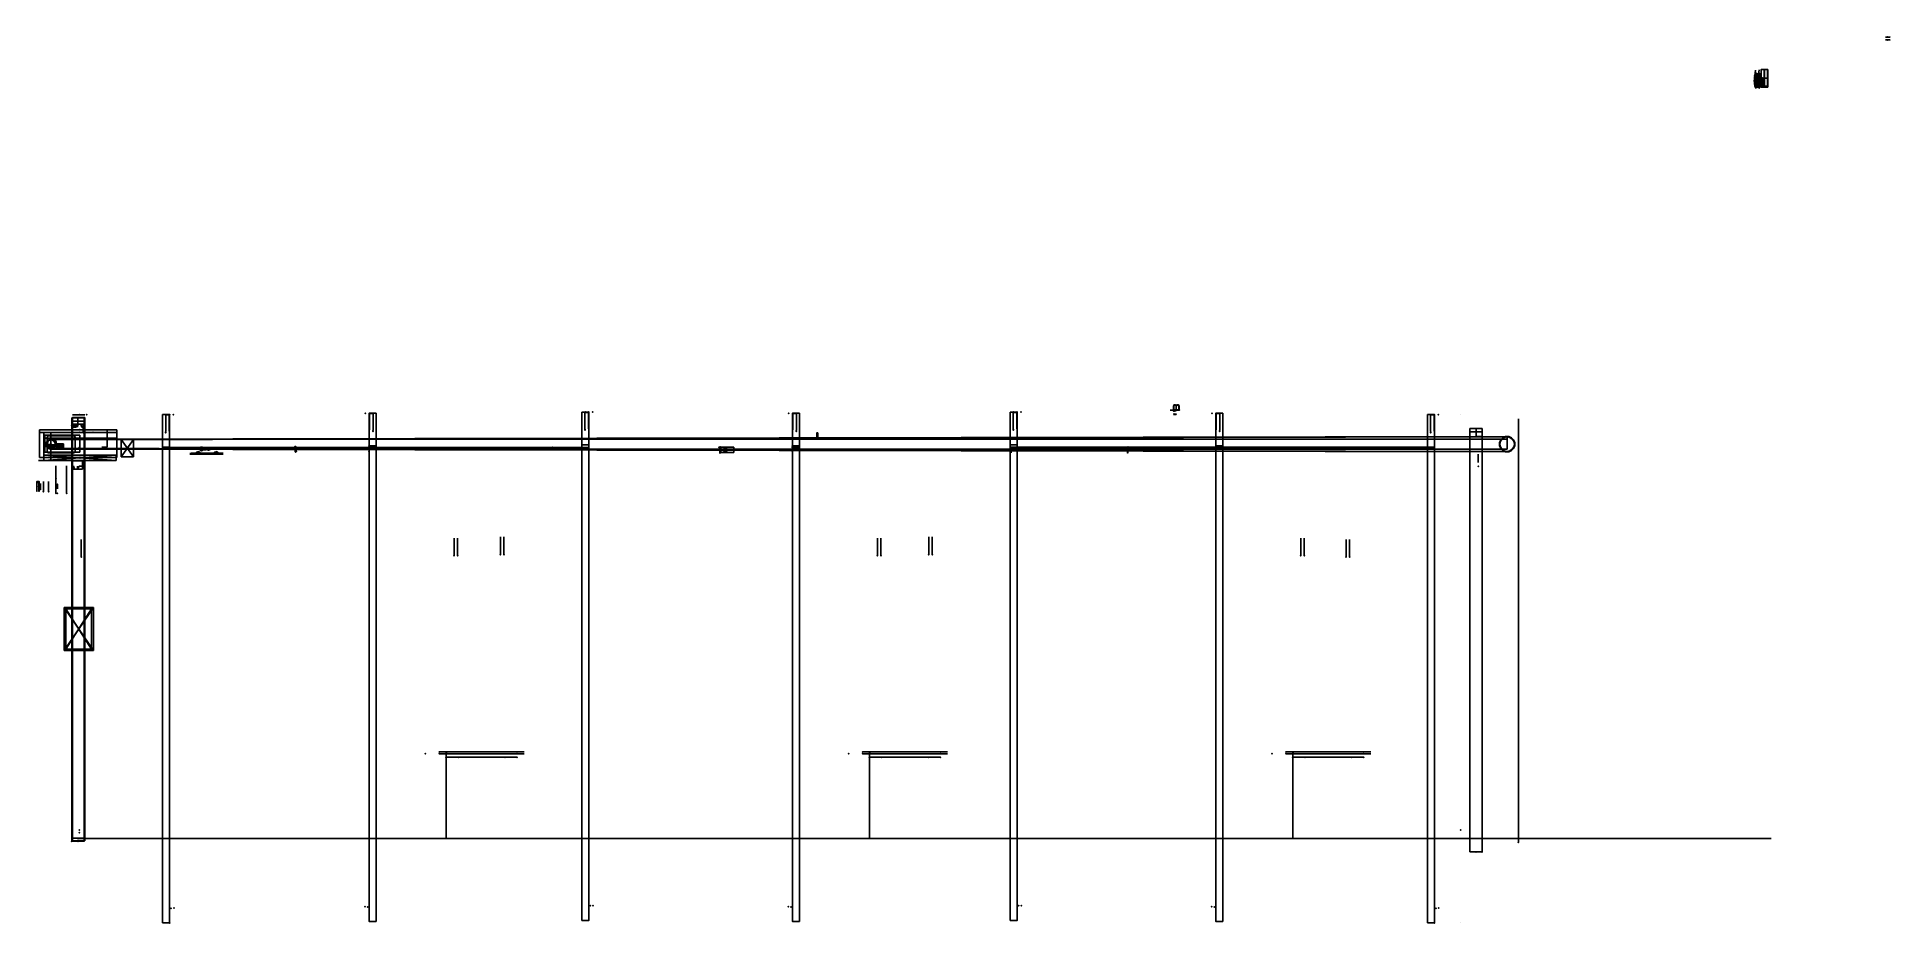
# Model space of a CAD drawing. Header units: centimetres. Extents: x -31 to 1304, y -67 to 571.
import ezdxf

# ---------------------------------------------------------------- set-up
doc = ezdxf.new("R2010")
doc.units = ezdxf.units.CM
doc.header["$MEASUREMENT"] = 0
for name, color, linetype in [('Beam Flange Connector v4_Sketch1', 7, 'Continuous'), ('Beam Flange Connector v4_Sketch2', 7, 'Continuous'), ('Beam Flange Connector v4_Sketch3', 7, 'Continuous'), ('Beam Flange Connector v4_Sketch4', 7, 'Continuous'), ('Beam Flange Connector v4_Sketch5', 7, 'Continuous'), ('Camera Track v2_Sketch1', 7, 'Continuous'), ('End Post Mounting System v12_Sketch1', 7, 'Continuous'), ('End Post Mounting System v12_Sketch10', 7, 'Continuous'), ('End Post Mounting System v12_Sketch11', 7, 'Continuous'), ('End Post Mounting System v12_Sketch12', 7, 'Continuous'), ('End Post Mounting System v12_Sketch13', 7, 'Continuous'), ('End Post Mounting System v12_Sketch14', 7, 'Continuous'), ('End Post Mounting System v12_Sketch15', 7, 'Continuous'), ('End Post Mounting System v12_Sketch16', 7, 'Continuous'), ('End Post Mounting System v12_Sketch17', 7, 'Continuous'), ('End Post Mounting System v12_Sketch18', 7, 'Continuous'), ('End Post Mounting System v12_Sketch19', 7, 'Continuous'), ('End Post Mounting System v12_Sketch2', 7, 'Continuous'), ('End Post Mounting System v12_Sketch3', 7, 'Continuous'), ('End Post Mounting System v12_Sketch4', 7, 'Continuous'), ('End Post Mounting System v12_Sketch5', 7, 'Continuous'), ('End Post Mounting System v12_Sketch6', 7, 'Continuous'), ('End Post Mounting System v12_Sketch7', 7, 'Continuous'), ('End Post Mounting System v12_Sketch8', 7, 'Continuous'), ('End Post Mounting System v12_Sketch9', 7, 'Continuous'), ('End Post v2_Sketch1', 7, 'Continuous'), ('End Post v2_Sketch2', 7, 'Continuous'), ('End Post v2_Sketch3', 7, 'Continuous'), ('End Pulley Bearing v3_Sketch1', 7, 'Continuous'), ('End Pulley Bearing v3_Sketch2', 7, 'Continuous'), ('End Pulley System v3_Sketch1', 7, 'Continuous'), ('End Pulley v3_Sketch1', 7, 'Continuous'), ('End Pulley v3_Sketch2', 7, 'Continuous'), ('End Pulley v3_Sketch3', 7, 'Continuous'), ('End Pulley v3_Sketch4', 7, 'Continuous'), ('End Pulley v3_Sketch5', 7, 'Continuous'), ('End Pulley v3_Sketch6', 7, 'Continuous'), ('End Pulley v3_Sketch7', 7, 'Continuous'), ('End Pulley v3_Sketch8', 7, 'Continuous'), ('L-Bracket v2_Sketch1', 7, 'Continuous'), ('L-Bracket v2_Sketch2', 7, 'Continuous'), ('Main Assembley v25_Sketch1', 7, 'Continuous'), ('Main Assembley v25_Sketch10', 7, 'Continuous'), ('Main Assembley v25_Sketch11', 7, 'Continuous'), ('Main Assembley v25_Sketch2', 7, 'Continuous'), ('Main Assembley v25_Sketch3', 7, 'Continuous'), ('Main Assembley v25_Sketch4', 7, 'Continuous'), ('Main Assembley v25_Sketch5', 7, 'Continuous'), ('Main Assembley v25_Sketch6', 7, 'Continuous'), ('Main Assembley v25_Sketch7', 7, 'Continuous'), ('Main Assembley v25_Sketch8', 7, 'Continuous'), ('Main Assembley v25_Sketch9', 7, 'Continuous'), ('Motor Bearing v2_Sketch1', 7, 'Continuous'), ('Motor Bearing v2_Sketch2', 7, 'Continuous'), ('Motor Bearing v2_Sketch3', 7, 'Continuous'), ('Motor Bearing v2_Sketch4', 7, 'Continuous'), ('Motor Bearing v2_Sketch5', 7, 'Continuous'), ('Motor Box v3_Sketch1', 7, 'Continuous'), ('Motor Box v3_Sketch2', 7, 'Continuous'), ('Motor Box v3_Sketch3', 7, 'Continuous'), ('Motor Box v3_Sketch4', 7, 'Continuous'), ('Motor Post End Assembly v17_Sketch1', 7, 'Continuous'), ('Motor Post End Assembly v17_Sketch2', 7, 'Continuous'), ('Motor Post End Assembly v17_Sketch3', 7, 'Continuous'), ('Motor Post End Assembly v17_Sketch4', 7, 'Continuous'), ('motor shaft_wood spacer v1_Sketch1', 7, 'Continuous'), ('motor shaft_wood spacer v1_Sketch2', 7, 'Continuous'), ('Non-motor pulley end post v4_Sketch1', 7, 'Continuous'), ('QR Code v3_Sketch1', 7, 'Continuous'), ('QR Code v3_Sketch2', 7, 'Continuous'), ('QR Code v3_Sketch3', 7, 'Continuous'), ('Steel Post v3_Sketch1', 7, 'Continuous'), ('Steel Post v3_Sketch2', 7, 'Continuous'), ('Steel Post v3_Sketch3', 7, 'Continuous'), ('Steel Post v3_Sketch4', 7, 'Continuous'), ('Steel Post v3_Sketch5', 7, 'Continuous'), ('Timing Belt Pulley v3_Sketch1', 7, 'Continuous'), ('Timing Belt Pulley v3_Sketch2', 7, 'Continuous'), ('Timing Belt Pulley v3_Sketch3', 7, 'Continuous'), ('Timing Belt Pulley v3_Sketch4', 7, 'Continuous'), ('Timing Belt Pulley v3_Sketch5', 7, 'Continuous'), ('Timing Belt Pulley v3_Sketch6', 7, 'Continuous'), ('Timing Belt Pulley v3_Sketch7', 7, 'Continuous'), ('Timing Belt Pulley v3_Sketch8', 7, 'Continuous'), ('Timing Belt v2_Sketch1', 7, 'Continuous'), ('Timing Belt v2_Sketch2', 7, 'Continuous'), ('Track Assembley v10_Sketch1', 7, 'Continuous'), ('Track Assembley v10_Sketch2', 7, 'Continuous'), ('Track Connector v1_Sketch1', 7, 'Continuous'), ('Track Connector v1_Sketch2', 7, 'Continuous'), ('Track Connector v1_Sketch3', 7, 'Continuous'), ('Track Connector v1_Sketch4', 7, 'Continuous'), ('Track Connector v1_Sketch5', 7, 'Continuous'), ('Track Connector v1_Sketch6', 7, 'Continuous'), ('Track Connector v1_Sketch7', 7, 'Continuous'), ('Trolley Bolt Spacer v2_Sketch1', 7, 'Continuous'), ('Trolley Bolt Spacer v2_Sketch2', 7, 'Continuous'), ('Trolley Bolt Spacer v2_Sketch3', 7, 'Continuous'), ('Trolley Bolt Spacer v2_Sketch4', 7, 'Continuous'), ('Trolley Bracket v3_Sketch1', 7, 'Continuous'), ('Trolley Bracket v3_Sketch2', 7, 'Continuous'), ('Trolley Bracket v3_Sketch3', 7, 'Continuous'), ('Trolley Bracket v3_Sketch4', 7, 'Continuous'), ('Trolley Bracket v3_Sketch5', 7, 'Continuous'), ('Trolley Bracket v3_Sketch6', 7, 'Continuous'), ('Trolley Bracket v3_Sketch7', 7, 'Continuous'), ('Trolley Bracket v3_Sketch8', 7, 'Continuous'), ('Trolley Bracket v3_Sketch9', 7, 'Continuous'), ('Trolley v7_Sketch1', 7, 'Continuous'), ('Trolley v7_Sketch10', 7, 'Continuous'), ('Trolley v7_Sketch2', 7, 'Continuous'), ('Trolley v7_Sketch3', 7, 'Continuous'), ('Trolley v7_Sketch4', 7, 'Continuous'), ('Trolley v7_Sketch5', 7, 'Continuous'), ('Trolley v7_Sketch6', 7, 'Continuous'), ('Trolley v7_Sketch7', 7, 'Continuous'), ('Trolley v7_Sketch8', 7, 'Continuous'), ('Trolley v7_Sketch9', 7, 'Continuous'), ('Trolley Wheel v1_Sketch1', 7, 'Continuous'), ('Trolley Wheel v1_Sketch2', 7, 'Continuous'), ('Wood Corner Bracket v1_Sketch1', 7, 'Continuous'), ('Wood Corner Bracket v1_Sketch2', 7, 'Continuous'), ('Wood Corner Bracket v1_Sketch3', 7, 'Continuous'), ('Wood Corner Bracket v1_Sketch4', 7, 'Continuous')]:
    doc.layers.add(name, color=color, linetype=linetype)

# ---------------------------------------------------------------- blocks, each defined once
blk = doc.blocks.new('L-Bracketv2')
at = {"layer": 'L-Bracket v2_Sketch1'}
for p, q in [((0, 0), (12.7, 0)), ((12.7, 0, 12.7), (0, 0, 12.7)), ((0, 0, 12.7), (0, 0)), ((12.7, 0), (12.7, 0, 12.7))]:
    blk.add_line(p, q, dxfattribs=at)
blk.add_point((0, 0), dxfattribs=at)
at = {"layer": 'L-Bracket v2_Sketch2'}
for p, q in [((0, 2.5, 12.7), (12.7, 2.5, 12.7)), ((12.7, 2.5), (0, 2.5)), ((0, 2.5), (0, 2.5, 12.7)), ((0, 2.5), (12.2, 2.5)), ((12.2, 2.5, 12.2), (0, 2.5, 12.2)), ((0, 2.5, 12.2), (0, 2.5)), ((12.2, 2.5), (12.2, 2.5, 12.2)), ((12.7, 2.5, 12.7), (12.7, 2.5))]:
    blk.add_line(p, q, dxfattribs=at)
blk.add_point((0, 2.5), dxfattribs=at)
blk = doc.blocks.new('SteelPostv3')
at = {"layer": 'Steel Post v3_Sketch1'}
for p, q in [((0, 0), (5.1, 0)), ((5.1, 0, 5.1), (0, 0, 5.1)), ((0, 0, 5.1), (0, 0)), ((5.1, 0), (5.1, 0, 5.1))]:
    blk.add_line(p, q, dxfattribs=at)
blk.add_point((0, 0), dxfattribs=at)
at = {"layer": 'Steel Post v3_Sketch2'}
for p, q in [((0, 365.8, 5.1), (5.1, 365.8, 5.1)), ((5.1, 365.8), (0, 365.8)), ((0, 365.8), (0, 365.8, 5.1)), ((5.1, 365.8, 2.5), (0, 365.8, 2.5)), ((5, 365.8, 5), (0.1, 365.8, 5)), ((0.1, 365.8, 5), (0.1, 365.8, 0.1)), ((0.1, 365.8, 0.1), (5, 365.8, 0.1)), ((5, 365.8, 5), (0.1, 365.8, 0.1)), ((0.1, 365.8, 5), (5, 365.8, 0.1)), ((5, 365.8, 0.1), (5, 365.8, 5)), ((5.1, 365.8, 5.1), (5.1, 365.8)), ((5.1, 365.8, 5.1), (5.1, 365.8, 2.5))]:
    blk.add_line(p, q, dxfattribs=at)
for p in [(-2.8, 365.8, -0.7), (0, 365.8), (2.5, 365.8, 2.5), (2.5, 365.8, 2.5)]:
    blk.add_point(p, dxfattribs=at)
at = {"layer": 'Steel Post v3_Sketch3'}
for p, q in [((5.1, 365.8, 5.1), (0, 365.8, 5.1)), ((0, 365.8, 5.1), (0, 0, 5.1)), ((5.1, 0, 5.1), (5.1, 365.8, 5.1)), ((5.1, 365.8, 5.1), (5.1, 342.3, 5.1)), ((5.1, 342.3, 5.1), (0, 342.3, 5.1)), ((0, 0, 5.1), (5.1, 0, 5.1))]:
    blk.add_line(p, q, dxfattribs=at)
blk.add_point((0, 0, 5.1), dxfattribs=at)
at = {"layer": 'Steel Post v3_Sketch4'}
blk.add_point((-3.1, 10.6, 21.6), dxfattribs=at)
at = {"layer": 'Steel Post v3_Sketch5'}
for p, q in [((2.8, 365.5, 10.2), (0.3, 365.5, 9.8)), ((0.3, 365.5, 9.8), (0.3, 353.8, 9.8)), ((2.8, 353.8, 10.2), (2.8, 365.5, 10.2)), ((2.7, 353.3, 10.7), (2.8, 353.3, 9.7))]:
    blk.add_line(p, q, dxfattribs=at)
for p in [(2.8, 353.3, 9.7), (2.8, 352.8, 10.2), (-1, 10.5, 9.6)]:
    blk.add_point(p, dxfattribs=at)
at = {"rotation": 90}
blk.add_blockref('L-Bracketv2', (63.6, 263.2, 25.5), dxfattribs=at)
blk = doc.blocks.new('EndPostv2')
at = {"layer": 'End Post v2_Sketch1'}
for p, q in [((4.4, 0, 4.4), (-4.4, 0, 4.4)), ((-4.4, 0, 4.4), (-4.4, 0, -4.4)), ((-4.4, 0, -4.4), (4.4, 0, -4.4)), ((4.4, 0, 4.4), (-4.4, 0, -4.4)), ((-4.4, 0, 4.4), (4.4, 0, -4.4)), ((4.4, 0, -4.4), (4.4, 0, 4.4))]:
    blk.add_line(p, q, dxfattribs=at)
blk.add_point((0, 0), dxfattribs=at)
blk.add_point((0, 0), dxfattribs=at)
at = {"layer": 'End Post v2_Sketch2'}
for p, q in [((4.4, 304.8, 4.4), (-4.4, 304.8, 4.4)), ((-4.4, 304.8, 4.4), (-4.4, 0, 4.4)), ((-4.4, 304.8, 4.4), (4.4, 304.8, 4.4)), ((4.4, 302.3, 4.4), (-4.4, 302.3, 4.4)), ((0, 299, 4.4), (-4.4, 299, 4.4)), ((0, 304.8, 4.4), (0, 299, 4.4)), ((4.4, 0, 4.4), (4.4, 304.8, 4.4)), ((4.4, 304.8, 4.4), (4.4, 302.3, 4.4)), ((-4.4, 0, 4.4), (4.4, 0, 4.4))]:
    blk.add_line(p, q, dxfattribs=at)
blk.add_point((0, 0, 4.4), dxfattribs=at)
at = {"layer": 'End Post v2_Sketch3'}
for p, q in [((-4.4, 0, 4.4), (-4.4, 304.8, 4.4)), ((-4.4, 304.8, 4.4), (-4.4, 304.8, -4.4)), ((-4.4, 304.8, -4.4), (-4.4, 0, -4.4)), ((-4.4, 299, 4.4), (-4.4, 299.1, -4.4)), ((-4.4, 0, -4.4), (-4.4, 0, 4.4))]:
    blk.add_line(p, q, dxfattribs=at)
for p in [(-4.4, 299.1, -4.4), (-4.4, 299, 4.4), (-4.4, 299, 4.4), (-4.4, 0)]:
    blk.add_point(p, dxfattribs=at)
blk = doc.blocks.new('MotorBoxv3')
at = {"layer": 'Motor Box v3_Sketch1'}
for p, q in [((0, 0), (20, 0)), ((20, 0, -12.3), (0, 0, -12.3)), ((0, 0, -12.3), (0, 0)), ((20, 0), (20, 0, -12.3))]:
    blk.add_line(p, q, dxfattribs=at)
blk.add_point((0, 0), dxfattribs=at)
at = {"layer": 'Motor Box v3_Sketch2'}
for p, q in [((0, 7.62, -11.3), (0, 7.62, -1)), ((1, 7.62), (19, 7.62)), ((19, 7.62, -12.3), (1, 7.62, -12.3)), ((5, 7.62), (5, 7.62, -12.3)), ((5, 7.62), (5, 7.62, -6.15)), ((20, 7.62, -1), (20, 7.62, -11.3))]:
    blk.add_line(p, q, dxfattribs=at)
at = {"layer": 'Motor Box v3_Sketch2', "extrusion": (0, 1, 0)}
blk.add_circle((-5, -6.15, 7.62), 1.75, dxfattribs=at)
for centre, start, end in [((-1, -11.3, 7.62), 270, 0), ((-1, -1, 7.62), 0, 90), ((-19, -1, 7.62), 90, 180), ((-19, -11.3, 7.62), 180, 270)]:
    blk.add_arc(centre, 1, start, end, dxfattribs=at)
at = {"layer": 'Motor Box v3_Sketch2'}
for p in [(0, 7.62), (5, 7.62, -6.15), (10.6, 7.62, -5.66)]:
    blk.add_point(p, dxfattribs=at)
at = {"layer": 'Motor Box v3_Sketch3', "extrusion": (0, 1, 0)}
for radius in [1.75, 1.37]:
    blk.add_circle((-5, -6.15, 6.62), radius, dxfattribs=at)
at = {"layer": 'Motor Box v3_Sketch3'}
blk.add_point((0, 6.62), dxfattribs=at)
at = {"layer": 'Motor Box v3_Sketch4'}
for p, q in [((0, 7.62, -11.3), (0, 7.62, -1)), ((1, 7.62), (19, 7.62)), ((19, 7.62, -12.3), (1, 7.62, -12.3)), ((20, 7.62, -1), (20, 7.62, -11.3))]:
    blk.add_line(p, q, dxfattribs=at)
at = {"layer": 'Motor Box v3_Sketch4', "extrusion": (0, 1, 0)}
blk.add_circle((-5, -6.15, 7.62), 1.75, dxfattribs=at)
for centre, start, end in [((-1, -11.3, 7.62), 270, 0), ((-1, -1, 7.62), 0, 90), ((-19, -1, 7.62), 90, 180), ((-19, -11.3, 7.62), 180, 270)]:
    blk.add_arc(centre, 1, start, end, dxfattribs=at)
at = {"layer": 'Motor Box v3_Sketch4'}
blk.add_point((0, 7.62), dxfattribs=at)
blk = doc.blocks.new('motorshaft_woodspacerv1')
at = {"layer": 'motor shaft_wood spacer v1_Sketch1'}
for p, q in [((0, 0), (7.3, 0)), ((7.3, 0, 8.8), (0, 0, 8.8)), ((0, 0, 8.8), (0, 0)), ((7.3, 0), (7.3, 0, 8.8))]:
    blk.add_line(p, q, dxfattribs=at)
blk.add_point((0, 0), dxfattribs=at)
at = {"layer": 'motor shaft_wood spacer v1_Sketch2'}
for p, q in [((0, 3.81, 8.8), (7.3, 3.81, 8.8)), ((7.3, 3.81), (0, 3.81)), ((0, 3.81), (0, 3.81, 8.8)), ((3.65, 3.81), (3.65, 3.81, 8.8)), ((3.65, 3.81, 8.8), (3.65, 3.81, 4.4)), ((3.65, 3.81, 4.4), (7.3, 3.81, 4.4)), ((7.3, 3.81, 8.8), (7.3, 3.81))]:
    blk.add_line(p, q, dxfattribs=at)
at = {"layer": 'motor shaft_wood spacer v1_Sketch2', "extrusion": (0, 1, 0)}
blk.add_circle((-3.65, 4.4, 3.81), 1.3, dxfattribs=at)
at = {"layer": 'motor shaft_wood spacer v1_Sketch2'}
blk.add_point((0, 3.81), dxfattribs=at)
blk = doc.blocks.new('TimingBeltPulleyv3')
at = {"layer": 'Timing Belt Pulley v3_Sketch1', "extrusion": (0, 1, 0)}
blk.add_circle((0, 0), 3.5, dxfattribs=at)
at = {"layer": 'Timing Belt Pulley v3_Sketch1'}
blk.add_point((0, 0), dxfattribs=at)
at = {"layer": 'Timing Belt Pulley v3_Sketch2', "extrusion": (0, 1, 0)}
for radius in [3.5, 2.35]:
    blk.add_circle((0, 0, 1.5), radius, dxfattribs=at)
at = {"layer": 'Timing Belt Pulley v3_Sketch2'}
blk.add_point((0, 1.5), dxfattribs=at)
at = {"layer": 'Timing Belt Pulley v3_Sketch3', "extrusion": (0, 1, 0)}
for radius in [2.3, 0.4]:
    blk.add_circle((0, 0, 2.5), radius, dxfattribs=at)
at = {"layer": 'Timing Belt Pulley v3_Sketch3'}
blk.add_point((0, 2.5), dxfattribs=at)
at = {"layer": 'Timing Belt Pulley v3_Sketch4'}
for q in [(0.1, 1.5, -3.5), (0.1, 0, -2.5)]:
    blk.add_line((0.1, 0, -3.5), q, dxfattribs=at)
at = {"layer": 'Timing Belt Pulley v3_Sketch4', "extrusion": (0, -1, 0)}
for centre in [(0, 0, -1.5), (0, 0)]:
    blk.add_circle(centre, 3.5, dxfattribs=at)
at = {"layer": 'Timing Belt Pulley v3_Sketch4'}
blk.add_point((0.1, 0.3, -3.5), dxfattribs=at)
at = {"layer": 'Timing Belt Pulley v3_Sketch5'}
for p, q in [((0.1, 1.5, -3.5), (0.1, 1.3, -3.6)), ((0.1, 1.3, -3.6), (0.1, 0.2, -3.6)), ((0.1, 0.2, -3.2), (0.1, 1.3, -3.2)), ((0.1, 1.3, -3.2), (0.1, 1.3, -3.6)), ((0.1, 0, -3.5), (0.1, 0.2, -3.6)), ((0.1, 0.2, -3.6), (0.1, 0.2, -3.2))]:
    blk.add_line(p, q, dxfattribs=at)
for p in [(0.1, 1.5, -3.5), (0.1, 0, -3.5)]:
    blk.add_point(p, dxfattribs=at)
at = {"layer": 'Timing Belt Pulley v3_Sketch6'}
blk.add_line((0.1, 1.3, -3.2), (0.1, 1.3, -3), dxfattribs=at)
for p in [(0.1, 1.3, -3.2), (0.1, 0.3, -3.5)]:
    blk.add_point(p, dxfattribs=at)
at = {"layer": 'Timing Belt Pulley v3_Sketch7'}
for p, q in [((0.1, 0.2, -3.2), (0.1, 1.3, -3.2)), ((0.1, 1.3, -3.2), (0.1, 1.3, -3)), ((0.1, 1.3, -3), (0.1, 0.2, -3)), ((0.1, 0.2, -3), (0.1, 0.2, -3.2))]:
    blk.add_line(p, q, dxfattribs=at)
for p in [(0.1, 1.5, -3.5), (0.1, 0.2, -3.2)]:
    blk.add_point(p, dxfattribs=at)
at = {"layer": 'Timing Belt Pulley v3_Sketch8'}
for p, q in [((-3.1, 1.3, -0.5), (-3, 1.3, -0.5)), ((-3, 1.3, -0.2), (-3.1, 1.3, -0.2)), ((-3.1, 1.3, 0), (-3, 1.3, 0)), ((-3, 1.3, 0.3), (-3.1, 1.3, 0.4)), ((-3.1, 1.3, 0.6), (-3, 1.3, 0.6)), ((-2.9, 1.3, -0.7), (-3, 1.3, -0.8)), ((-2.9, 1.3, 0.9), (-3, 1.3, 0.9)), ((-2.7, 1.3, -1.2), (-2.9, 1.3, -1.3)), ((-2.9, 1.3, -1.1), (-2.8, 1.3, -1)), ((-2.9, 1.3, 1.1), (-2.8, 1.3, 1.1)), ((-2.7, 1.3, 1.4), (-2.8, 1.3, 1.4)), ((-2.7, 1.3, -1.6), (-2.6, 1.3, -1.5)), ((-2.7, 1.3, 1.6), (-2.6, 1.3, 1.6)), ((-2.5, 1.3, -1.7), (-2.6, 1.3, -1.8)), ((-2.4, 1.3, 1.8), (-2.5, 1.3, 1.9)), ((-2.4, 1.3, -2), (-2.3, 1.3, -2)), ((-2.3, 1.3, 2.1), (-2.2, 1.3, 2)), ((-2.1, 1.3, -2.1), (-2.2, 1.3, -2.2)), ((-2, 1.3, 2.2), (-2.1, 1.3, 2.3)), ((-2, 1.3, -2.4), (-1.9, 1.3, -2.3)), ((-1.9, 1.3, 2.5), (-1.9, 1.3, 2.4)), ((-1.7, 1.3, -2.5), (-1.8, 1.3, -2.6)), ((-1.6, 1.3, 2.6), (-1.7, 1.3, 2.7)), ((-1.5, 1.3, -2.8), (-1.5, 1.3, -2.6)), ((-1.5, 1.3, 2.8), (-1.4, 1.3, 2.7)), ((-1.3, 1.3, -2.7), (-1.3, 1.3, -2.9)), ((-1.1, 1.3, 2.8), (-1.2, 1.3, 2.9)), ((-1, 1.3, -3), (-1, 1.3, -2.9)), ((-0.9, 1.3, 3), (-0.9, 1.3, 2.9)), ((-0.7, 1.3, -2.9), (-0.8, 1.3, -3.1)), ((-0.6, 1.3, 2.9), (-0.6, 1.3, 3.1)), ((-0.5, 1.3, -3.1), (-0.4, 1.3, -3)), ((-0.4, 1.3, 3.1), (-0.4, 1.3, 3)), ((-0.2, 1.3, -3), (-0.2, 1.3, -3.2)), ((-0.1, 1.3, 3), (-0.1, 1.3, 3.2)), ((0.1, 1.3, -3.2), (0.1, 1.3, -3)), ((0.2, 1.3, 3.2), (0.2, 1.3, 3)), ((0.3, 1.3, -3), (0.3, 1.3, -3.1)), ((0.5, 1.3, 3), (0.5, 1.3, 3.1)), ((0.7, 1.3, -3.1), (0.6, 1.3, -2.9)), ((0.7, 1.3, 3.1), (0.7, 1.3, 2.9)), ((0.9, 1.3, -2.9), (0.9, 1.3, -3)), ((1, 1.3, 2.8), (1.1, 1.3, 3)), ((1.3, 1.3, 2.9), (1.2, 1.3, 2.8)), ((1.2, 1.3, -2.9), (1.2, 1.3, -2.8)), ((1.4, 1.3, -2.7), (1.4, 1.3, -2.8)), ((1.5, 1.3, 2.6), (1.6, 1.3, 2.8)), ((1.7, 1.3, -2.7), (1.6, 1.3, -2.5)), ((1.8, 1.3, 2.6), (1.7, 1.3, 2.5)), ((1.8, 1.3, -2.4), (1.9, 1.3, -2.5)), ((1.9, 1.3, 2.3), (2, 1.3, 2.4)), ((2.2, 1.3, 2.3), (2.1, 1.3, 2.2)), ((2.2, 1.3, -2.3), (2.1, 1.3, -2.2)), ((2.2, 1.3, -2), (2.3, 1.3, -2.2)), ((2.3, 1.3, 1.9), (2.5, 1.3, 2)), ((2.6, 1.3, -1.9), (2.4, 1.3, -1.8)), ((2.6, 1.3, 1.8), (2.5, 1.3, 1.7)), ((2.5, 1.3, -1.6), (2.7, 1.3, -1.7)), ((2.6, 1.3, 1.5), (2.8, 1.3, 1.6)), ((2.9, 1.3, 1.4), (2.7, 1.3, 1.3)), ((2.9, 1.3, -1.4), (2.7, 1.3, -1.3)), ((2.8, 1.3, 1), (3, 1.3, 1)), ((2.8, 1.3, -1.1), (3, 1.3, -1.2)), ((3.1, 1.3, 0.8), (2.9, 1.3, 0.8)), ((2.9, 1.3, -0.6), (3.1, 1.3, -0.7)), ((3.1, 1.3, -0.9), (2.9, 1.3, -0.8)), ((3, 1.3, 0.5), (3.2, 1.3, 0.5)), ((3.2, 1.3, 0.3), (3, 1.3, 0.2)), ((3, 1.3, -0.1), (3.2, 1.3, -0.1)), ((3.2, 1.3, -0.3), (3, 1.3, -0.3))]:
    blk.add_line(p, q, dxfattribs=at)
at = {"layer": 'Timing Belt Pulley v3_Sketch8', "extrusion": (-2.87688e-17, -1, 1.90302e-18)}
blk.add_circle((0, 0, -1.3), 3.5, dxfattribs=at)
for radius, start, end in [(3.16, 189.6132, 193.8495), (3.16, 179.4394, 183.675), (3.16, 169.2646, 173.501), (3.01, 183.0726, 189.0726), (3.01, 172.7869, 178.7869), (3.01, 162.5012, 168.5012), (3.16, 159.0854, 163.3241), (3.16, 199.7898, 204.0283), (3.01, 193.3583, 199.3583), (3.01, 152.2155, 158.2155), (3.16, 148.8982, 153.1406), (3.16, 209.9726, 214.2146), (3.01, 203.644, 209.644), (3.01, 141.9298, 147.9298), (3.01, 213.9298, 219.9298), (3.16, 138.7001, 142.9474), (3.16, 220.1649, 224.4118), (3.01, 131.644, 137.644), (3.01, 224.2155, 230.2155), (3.16, 128.488, 132.7415), (3.16, 230.3697, 234.6226), (3.01, 121.3583, 127.3583), (3.01, 234.5012, 240.5012), (3.16, 118.2597, 122.5202), (3.16, 240.5896, 244.8494), (3.01, 111.0726, 117.0726), (3.01, 244.7869, 250.7869), (3.16, 108.0134, 112.2815), (3.16, 250.8267, 255.0943), (3.01, 100.7869, 106.7869), (3.01, 255.0726, 261.0726), (3.16, 97.7476, 102.024), (3.16, 261.0827, 265.3583), (3.01, 90.5012, 96.5012), (3.01, 265.3583, 271.3583), (3.16, 87.4619, 91.7467), (3.16, 271.3583, 275.6424), (3.01, 80.2155, 86.2155), (3.01, 275.644, 281.644), (3.16, 77.1562, 81.4492), (3.01, 69.9298, 75.9298), (3.16, 281.6541, 285.9464), (3.01, 285.9298, 291.9298), (3.16, 66.8312, 71.1321), (3.01, 59.644, 65.644), (3.16, 291.9696, 296.2699), (3.01, 296.2155, 302.2155), (3.16, 56.488, 60.7963), (3.01, 49.3583, 55.3583), (3.16, 302.3039, 306.6116), (3.01, 306.5012, 312.5012), (3.16, 46.1286, 50.4435), (3.01, 39.0726, 45.0726), (3.01, 316.7869, 322.7869), (3.16, 312.6554, 316.9697), (3.16, 35.7554, 40.0757), (3.01, 28.7869, 34.7869), (3.01, 327.0726, 333.0726), (3.16, 323.022, 327.3419), (3.01, 18.5012, 24.5012), (3.16, 25.3711, 29.6956), (3.01, 337.3583, 343.3583), (3.01, 8.2155, 14.2155), (3.01, 347.644, 353.644), (3.16, 333.4012, 337.7254), (3.16, 14.9789, 19.3063), (3.01, 357.9298, 3.9298), (3.16, 343.7898, 348.117), (3.16, 4.5822, 8.9111), (3.16, 354.1847, 358.5134)]:
    blk.add_arc((0, 0, -1.3), radius, start, end, dxfattribs=at)
at = {"layer": 'Timing Belt Pulley v3_Sketch8'}
blk.add_point((0, 1.3), dxfattribs=at)
blk = doc.blocks.new('MotorBearingv2')
at = {"layer": 'Motor Bearing v2_Sketch1'}
for p, q in [((0, 0), (2.6, 0)), ((2.6, 0, 4.7), (0, 0, 4.7)), ((0, 0, 4.7), (0, 0)), ((2.6, 0), (2.6, 0, 4.7))]:
    blk.add_line(p, q, dxfattribs=at)
blk.add_point((0, 0), dxfattribs=at)
at = {"layer": 'Motor Bearing v2_Sketch2'}
for p, q in [((0, 1, 4.7), (2.6, 1, 4.7)), ((2.6, 1), (0, 1)), ((0, 1), (0, 1, 4.7)), ((1.3, 1), (1.3, 1, 4.7)), ((2.6, 1, 2.4), (1.3, 1, 2.4)), ((2.6, 1, 4.7), (2.6, 1))]:
    blk.add_line(p, q, dxfattribs=at)
at = {"layer": 'Motor Bearing v2_Sketch2', "extrusion": (0, 1, 0)}
blk.add_circle((-1.3, 2.4, 1), 1.25, dxfattribs=at)
at = {"layer": 'Motor Bearing v2_Sketch2'}
blk.add_point((0, 1), dxfattribs=at)
at = {"layer": 'Motor Bearing v2_Sketch3', "extrusion": (0, 1, 0)}
for radius in [1.25, 0.6]:
    blk.add_circle((-1.3, 2.4, 1), radius, dxfattribs=at)
at = {"layer": 'Motor Bearing v2_Sketch3'}
blk.add_point((0, 1), dxfattribs=at)
at = {"layer": 'Motor Bearing v2_Sketch4', "extrusion": (0, 1, 0)}
for radius in [0.6, 0.4]:
    blk.add_circle((-1.3, 2.4, 1.4), radius, dxfattribs=at)
at = {"layer": 'Motor Bearing v2_Sketch4'}
blk.add_point((0, 1.4), dxfattribs=at)
at = {"layer": 'Motor Bearing v2_Sketch5'}
for p, q in [((0, 0.5), (0, 0.5, 4.7)), ((0, 0.5, 4.7), (2.6, 0.5, 4.7)), ((2.6, 0.5), (0, 0.5)), ((2.6, 0.5), (0, 0.5)), ((0, 0.5, 2), (0.9, 0.5, 0.3)), ((0, 0.5, 2), (2.6, 0.5, 2)), ((0, 0.5, 4.7), (1.3, 0.5, 4.7)), ((0, 0.5, 4.7), (0, 0.5, 2.7)), ((0, 0.5, 2.7), (0.9, 0.5, 4.4)), ((2.6, 0.5, 2), (1.7, 0.5, 0.3)), ((2.6, 0.5, 2.7), (1.7, 0.5, 4.4)), ((2.6, 0.5, 4.7), (2.6, 0.5)), ((2.6, 0.5, 4.7), (2.6, 0.5, 2.7))]:
    blk.add_line(p, q, dxfattribs=at)
at = {"layer": 'Motor Bearing v2_Sketch5', "extrusion": (0, 1, 0)}
for centre, radius in [((-1.3, 2.4, 0.5), 1.25), ((-1.3, 0.5, 0.5), 0.5), ((-1.3, 4.2, 0.5), 0.5)]:
    blk.add_circle(centre, radius, dxfattribs=at)
at = {"layer": 'Motor Bearing v2_Sketch5'}
for p in [(0, 0.5), (1.3, 0.5), (1.6, 0.5, -0.5)]:
    blk.add_point(p, dxfattribs=at)
blk = doc.blocks.new('EndPostMountingSystemv12')
at = {"layer": 'End Post Mounting System v12_Sketch1'}
for p, q in [((1.9, 0, 26), (-1.9, 0, 26)), ((-1.9, 0, 26), (-1.9, 0, -26)), ((-1.9, 0, -26), (1.9, 0, -26)), ((1.9, 0, 26), (-1.9, 0, -26)), ((-1.9, 0, 26), (1.9, 0, -26)), ((1.9, 0, -26), (1.9, 0, 26))]:
    blk.add_line(p, q, dxfattribs=at)
blk.add_point((0, 0), dxfattribs=at)
blk.add_point((0, 0), dxfattribs=at)
at = {"layer": 'End Post Mounting System v12_Sketch10'}
blk.add_point((1.9, 4.4), dxfattribs=at)
at = {"layer": 'End Post Mounting System v12_Sketch11'}
for p, q in [((14.3, 0, 26), (14.3, 8.9, 26)), ((14.3, 8.9, 26), (14.3, 8.9, -26)), ((14.3, 8.9, -26), (14.3, 0, -26)), ((14.3, 0, -26), (14.3, 8.9, -26)), ((14.3, 4.4, -26), (14.3, 4.4, 26)), ((14.3, 0, -17.1), (14.3, 3.8, -17.1)), ((14.3, 3.8, -17.1), (14.3, 3.8, -26)), ((14.3, 3.8, -26), (14.3, 0, -26)), ((14.3, 0, -26), (14.3, 0, 26)), ((14.3, 0, 26), (14.3, 0, -26)), ((14.3, 0, -26), (14.3, 0, -17.1))]:
    blk.add_line(p, q, dxfattribs=at)
blk.add_point((14.3, 0), dxfattribs=at)
at = {"layer": 'End Post Mounting System v12_Sketch12'}
for p, q in [((14.3, 0, 26), (14.3, 8.9, 26)), ((14.3, 8.9, 26), (14.3, 8.9, -26)), ((14.3, 8.9, -26), (14.3, 3.8, -26)), ((14.3, 3.8, -17.1), (14.3, 0, -17.1)), ((14.3, 3.8, -26), (14.3, 3.8, -17.1)), ((14.3, 0, -8.2), (14.3, 3.8, -8.2)), ((14.3, 3.8, -8.2), (14.3, 3.8, -17.1)), ((14.3, 3.8, -17.1), (14.3, 0, -17.1)), ((14.3, 0, -17.1), (14.3, 0, 26)), ((14.3, 0, -17.1), (14.3, 0, -8.2))]:
    blk.add_line(p, q, dxfattribs=at)
blk.add_point((14.3, 0), dxfattribs=at)
at = {"layer": 'End Post Mounting System v12_Sketch13'}
for p, q in [((14.3, 0, 26), (14.3, 8.9, 26)), ((14.3, 8.9, 26), (14.3, 8.9, -26)), ((14.3, 8.9, -26), (14.3, 3.8, -26)), ((14.3, 0, 26), (14.3, 8.9, 26)), ((14.3, 4.7, 0.7), (14.3, 6.6, 0.7)), ((14.3, 6.6, 0.7), (14.3, 6.6, 26)), ((14.3, 6.6, 26), (14.3, 2.8, 26)), ((14.3, 2.8, 0.7), (14.3, 6.6, 0.7)), ((14.3, 4.4, 26), (14.3, 5, -26)), ((14.3, 3.8, 0.7), (14.3, 4.7, 0.7)), ((14.3, 3.8, -26), (14.3, 3.8, 0.7)), ((14.3, 3.8, 0.7), (14.3, 0, 0.7)), ((14.3, 2.8, 26), (14.3, 2.8, 0.7)), ((14.3, 0, 0.7), (14.3, 0, 26))]:
    blk.add_line(p, q, dxfattribs=at)
blk.add_point((14.3, 0), dxfattribs=at)
at = {"layer": 'End Post Mounting System v12_Sketch14'}
for p, q in [((3.6, 25.6, 22.6), (3.6, 25.6, 4.6)), ((14.9, 25.6, 23.6), (4.6, 25.6, 23.6)), ((4.6, 25.6, 3.6), (14.9, 25.6, 3.6)), ((9.7, 25.6, 23.6), (9.7, 25.6, 20.3)), ((15.9, 25.6, 4.6), (15.9, 25.6, 22.6)), ((14.3, 6.6, 26), (1.9, 6.6, 26)), ((14.3, 6.6, 26), (8.1, 6.6, 26))]:
    blk.add_line(p, q, dxfattribs=at)
at = {"layer": 'End Post Mounting System v12_Sketch14', "extrusion": (-1.0783e-14, -1, -7.01347e-30)}
for centre, start, end in [((4.6, 22.6, -25.6), 90, 180), ((4.6, 4.6, -25.6), 180, 270), ((14.9, 22.6, -25.6), 360, 90), ((14.9, 4.6, -25.6), 270, 360)]:
    blk.add_arc(centre, 1, start, end, dxfattribs=at)
at = {"layer": 'End Post Mounting System v12_Sketch14'}
for p in [(0, 25.6), (14.3, 6.6, 26)]:
    blk.add_point(p, dxfattribs=at)
at = {"layer": 'End Post Mounting System v12_Sketch15'}
blk.add_line((8.1, 6.6, 26), (8.1, 6.6, 22.7), dxfattribs=at)
at = {"layer": 'End Post Mounting System v12_Sketch15', "extrusion": (0, 1, 0)}
blk.add_circle((-8, 21, 6.6), 1.75, dxfattribs=at)
at = {"layer": 'End Post Mounting System v12_Sketch15'}
for p in [(8.1, 6.6, 13.3), (8.1, 6.6, 26)]:
    blk.add_point(p, dxfattribs=at)
at = {"layer": 'End Post Mounting System v12_Sketch16', "extrusion": (-1.0783e-14, -1, -5.82735e-29)}
for radius in [1.37, 0.4]:
    blk.add_circle((8, 21, -4.1), radius, dxfattribs=at)
at = {"layer": 'End Post Mounting System v12_Sketch16'}
blk.add_point((0, 4.1), dxfattribs=at)
at = {"layer": 'End Post Mounting System v12_Sketch17'}
for q in [(8, -3.9, 21), (7.6, -4.4, 21)]:
    blk.add_line((7.6, -3.9, 21), q, dxfattribs=at)
for p in [(0, -3.9), (7.6, -3.9, 21), (7.6, -3.9, 21), (7.6, -3.9, 21), (7.6, -3.9, 21), (8, -3.9, 21), (8, -3.9, 21), (8, -3.9, 21)]:
    blk.add_point(p, dxfattribs=at)
at = {"layer": 'End Post Mounting System v12_Sketch18'}
for p, q in [((7.7, -3.7, 21), (7.6, -3.7, 21)), ((7.6, -3.7, 21), (7.6, -3.8, 21)), ((7.6, -3.9, 21), (7.6, -3.8, 21)), ((7.6, -3.8, 21), (7.7, -3.8, 21)), ((7.7, -3.8, 21), (7.7, -3.7, 21))]:
    blk.add_line(p, q, dxfattribs=at)
for p in [(7.6, -3.9, 21), (7.6, -4.4, 21)]:
    blk.add_point(p, dxfattribs=at)
at = {"layer": 'End Post Mounting System v12_Sketch19'}
for p, q in [((18.1, 0, 21), (-1.9, 0, 21)), ((7.6, -3.9, 21), (7.6, -2.9, 21)), ((7.6, -2.9, 21), (7.7, -2.9, 21)), ((7.6, -3, 21), (7.6, -2.9, 21)), ((7.7, -3, 21), (7.6, -3, 21)), ((7.7, -2.9, 21), (7.7, -3, 21))]:
    blk.add_line(p, q, dxfattribs=at)
blk.add_point((7.6, -4.4, 21), dxfattribs=at)
at = {"layer": 'End Post Mounting System v12_Sketch2'}
for p, q in [((1.9, 8.9, 26), (-1.9, 8.9, 26)), ((-1.9, 8.9, 26), (-1.9, 0, 26)), ((-1.9, 0, 26), (1.9, 0, 26)), ((1.9, 0, 26), (1.9, 8.9, 26))]:
    blk.add_line(p, q, dxfattribs=at)
blk.add_point((0, 0, 26), dxfattribs=at)
at = {"layer": 'End Post Mounting System v12_Sketch3'}
for p, q in [((-1.9, 0, 26), (-1.9, 8.9, 26)), ((-1.9, 8.9, 26), (-1.9, 8.9, -26)), ((-1.9, 8.9, -26), (-1.9, 0, -26)), ((-1.9, 0, 29.8), (-1.9, 8.9, 29.8)), ((-1.9, 8.9, 29.8), (-1.9, 8.9, 26)), ((-1.9, 8.9, 26), (-1.9, 0, 26)), ((-1.9, 0, -26), (-1.9, 0, 26)), ((-1.9, 0, 26), (-1.9, 0, 29.8))]:
    blk.add_line(p, q, dxfattribs=at)
blk.add_point((-1.9, 0), dxfattribs=at)
at = {"layer": 'End Post Mounting System v12_Sketch4'}
for p, q in [((1.9, 0, 26), (1.9, 8.9, 26)), ((1.9, 8.9, 26), (18.1, 8.9, 26)), ((18.1, 0, 26), (1.9, 0, 26)), ((18.1, 8.9, 26), (14.3, 8.9, 26)), ((14.3, 8.9, 26), (14.3, 0, 26)), ((14.3, 0, 26), (18.1, 0, 26)), ((18.1, 8.9, 26), (18.1, 0, 26)), ((18.1, 0, 26), (18.1, 8.9, 26))]:
    blk.add_line(p, q, dxfattribs=at)
blk.add_point((0, 0, 26), dxfattribs=at)
at = {"layer": 'End Post Mounting System v12_Sketch5'}
for p, q in [((13.2, 0, -29.6), (0.8, 0, -29.6)), ((0.8, 0, -29.6), (0.8, 0, -38.4)), ((0.8, 0, -38.4), (13.2, 0, -38.4)), ((13.2, 0, -29.6), (0.8, 0, -38.4)), ((0.8, 0, -29.6), (13.2, 0, -38.4)), ((13.2, 0, -38.4), (13.2, 0, -29.6))]:
    blk.add_line(p, q, dxfattribs=at)
for p in [(0, 0), (7, 0, -34)]:
    blk.add_point(p, dxfattribs=at)
at = {"layer": 'End Post Mounting System v12_Sketch6'}
for p, q in [((14.3, 0, 26), (14.3, 8.9, 26)), ((14.3, 8.9, 26), (14.3, 8.9, -26)), ((14.3, 8.9, -26), (14.3, 0, -26)), ((14.3, 0, 17.1), (14.3, 3.8, 17.1)), ((14.3, 3.8, 17.1), (14.3, 3.8, 26)), ((14.3, 3.8, 26), (14.3, 0, 26)), ((14.3, 0, -26), (14.3, 0, 26)), ((14.3, 0, 26), (14.3, 0, 17.1))]:
    blk.add_line(p, q, dxfattribs=at)
blk.add_point((14.3, 0), dxfattribs=at)
at = {"layer": 'End Post Mounting System v12_Sketch7'}
for p, q in [((14.3, 3.8, 26), (14.3, 8.9, 26)), ((14.3, 8.9, 26), (14.3, 8.9, -26)), ((14.3, 8.9, -26), (14.3, 0, -26)), ((14.3, 3.8, 17.1), (14.3, 3.8, 26)), ((14.3, 0, 17.1), (14.3, 3.8, 17.1)), ((14.3, 0, 8.2), (14.3, 3.8, 8.2)), ((14.3, 3.8, 8.2), (14.3, 3.8, 17.1)), ((14.3, 3.8, 17.1), (14.3, 0, 17.1)), ((14.3, 0, -26), (14.3, 0, 17.1)), ((14.3, 0, 17.1), (14.3, 0, 8.2))]:
    blk.add_line(p, q, dxfattribs=at)
blk.add_point((14.3, 0), dxfattribs=at)
at = {"layer": 'End Post Mounting System v12_Sketch8'}
for p, q in [((1.9, 0, -26), (1.9, 8.9, -26)), ((1.9, 8.9, -26), (1.9, 8.9, 26)), ((1.9, 8.9, 26), (1.9, 3.8, 26)), ((1.9, 3.8, 8.2), (1.9, 0, 8.2)), ((1.9, 3.8, 26), (1.9, 3.8, 8.2)), ((1.9, 0, -0.7), (1.9, 3.8, -0.7)), ((1.9, 3.8, -0.7), (1.9, 3.8, 8.2)), ((1.9, 3.8, 8.2), (1.9, 0, 8.2)), ((1.9, 0, 8.2), (1.9, 0, -26)), ((1.9, 0, 8.2), (1.9, 0, -0.7))]:
    blk.add_line(p, q, dxfattribs=at)
blk.add_point((1.9, 0), dxfattribs=at)
at = {"layer": 'End Post Mounting System v12_Sketch9'}
for p, q in [((1.9, 0, -26), (1.9, 8.9, -26)), ((1.9, 8.9, -26), (1.9, 8.9, 26)), ((1.9, 8.9, 26), (1.9, 0, 26)), ((1.9, 0, 26), (1.9, 0, -26))]:
    blk.add_line(p, q, dxfattribs=at)
blk.add_point((1.9, 0), dxfattribs=at)
at = {"extrusion": (-1, -1.8268e-14, -4.94082e-09), "rotation": 180}
blk.add_blockref('TimingBeltPulleyv3', (-277.6, 31, 20.6), dxfattribs=at)
at = {"extrusion": (1.87387e-14, -1, -6.5617e-14)}
blk.add_blockref('MotorBoxv3', (-25.6, 9.7, -271.5), dxfattribs=at)
at = {"extrusion": (-1.87387e-14, 1, 5.51115e-14), "rotation": 180}
blk.add_blockref('motorshaft_woodspacerv1', (24.2, 26.4, 273.2), dxfattribs=at)
at = {"extrusion": (2.73275e-29, -1.74721e-14, -1), "rotation": 180}
blk.add_blockref('MotorBearingv2', (-7.6, -1.6, -16.6), dxfattribs=at)
blk = doc.blocks.new('WoodCornerBracketv1')
at = {"layer": 'Wood Corner Bracket v1_Sketch1'}
for p, q in [((0, 0), (3.7, 0)), ((3.7, 0, 7.6), (0, 0, 7.6)), ((0, 0, 7.6), (0, 0)), ((3.7, 0), (3.7, 0, 7.6))]:
    blk.add_line(p, q, dxfattribs=at)
blk.add_point((0, 0), dxfattribs=at)
at = {"layer": 'Wood Corner Bracket v1_Sketch2'}
for p, q in [((0, 0), (0, 6.1)), ((0, 6.1), (3.7, 6.1)), ((3.55, 5.95), (0, 5.95)), ((0, 5.95), (0, 0)), ((3.7, 0), (0, 0)), ((0, 0), (3.55, 0)), ((3.55, 0), (3.55, 5.95)), ((3.7, 6.1), (3.7, 0))]:
    blk.add_line(p, q, dxfattribs=at)
blk.add_point((0, 0), dxfattribs=at)
at = {"layer": 'Wood Corner Bracket v1_Sketch3'}
for p, q in [((3.55, 0, 7.6), (3.55, 5.95, 7.6)), ((3.55, 5.95, 7.6), (3.55, 5.95)), ((3.55, 5.95), (3.55, 0)), ((3.55, 0, 7.6), (3.55, 2, 7.6)), ((3.55, 2, 7.6), (3.55, 2, 5.1)), ((3.55, 0), (3.55, 2)), ((3.55, 2), (3.55, 2, 1)), ((3.55, 2, 5.1), (3.55, 0, 4)), ((3.55, 0, 1.8), (3.55, 2, 1)), ((3.55, 0), (3.55, 0, 7.6)), ((3.55, 0, 5), (3.55, 0, 4)), ((3.55, 0, 1), (3.55, 0, 1.8)), ((3.55, 0, 1.8), (3.55, 0, 4))]:
    blk.add_line(p, q, dxfattribs=at)
blk.add_point((3.55, 0), dxfattribs=at)
at = {"layer": 'Wood Corner Bracket v1_Sketch4'}
for p, q in [((3.55, 5.95, 7.6), (0, 5.95, 7.6)), ((0, 5.95, 7.6), (0, 5.95)), ((0, 5.95), (3.55, 5.95)), ((0, 5.95, 7.6), (0, 5.95, 5.1)), ((0, 5.95, 5.1), (2.05, 5.95, 5.1)), ((0, 5.95, 5.1), (2.05, 5.95, 4.1)), ((0, 5.95), (2.05, 5.95)), ((0, 5.95), (0, 5.95, 1)), ((2.05, 5.95, 1.8), (0, 5.95, 1)), ((2.05, 5.95, 5.1), (2.05, 5.95, 4.1)), ((2.05, 5.95), (2.05, 5.95, 1.8)), ((2.05, 5.95, 1.8), (2.05, 5.95, 4.1)), ((3.55, 5.95), (3.55, 5.95, 7.6)), ((3.7, 0, 4), (3.7, 2.05, 4))]:
    blk.add_line(p, q, dxfattribs=at)
for p in [(0, 5.95), (3.7, 0, 4)]:
    blk.add_point(p, dxfattribs=at)
blk = doc.blocks.new('MotorPostEndAssemblyv17')
at = {"layer": 'Motor Post End Assembly v17_Sketch1'}
for p, q in [((3.9, 298.8, 16.3), (-5, 298.8, 16.3)), ((-5, 298.8, 16.3), (-5, -6, 16.3)), ((3.9, -6, 16.3), (3.9, 298.8, 16.3)), ((-9.8, 131.9, 16.3), (-9.8, 160.9, 16.3)), ((-9.8, 160.9, 16.3), (8.7, 160.9, 16.3)), ((8.7, 131.9, 16.3), (-9.8, 160.9, 16.3)), ((-9.8, 131.9, 16.3), (8.7, 160.9, 16.3)), ((8.7, 160.9, 16.3), (-9.8, 160.9, 16.3)), ((8.7, 160.9, 16.3), (8.7, 131.9, 16.3)), ((8.7, 131.9, 16.3), (-9.8, 131.9, 16.3)), ((-9.8, 131.9, 16.3), (8.7, 131.9, 16.3)), ((-5, -6, 16.3), (3.9, -6, 16.3))]:
    blk.add_line(p, q, dxfattribs=at)
for p in [(-0.5, 146.4, 16.3), (0, 0, 16.3)]:
    blk.add_point(p, dxfattribs=at)
at = {"layer": 'Motor Post End Assembly v17_Sketch2'}
for p, q in [((-11, 130.9, 29), (-11, 161.9, 29)), ((-11, 161.9, 29), (10, 161.9, 29)), ((10, 130.9, 29), (-11, 161.9, 29)), ((-11, 130.9, 29), (10, 161.9, 29)), ((10, 161.9, 29), (10, 130.9, 29)), ((10, 130.9, 29), (-11, 130.9, 29))]:
    blk.add_line(p, q, dxfattribs=at)
blk.add_point((-0.5, 146.4, 29), dxfattribs=at)
blk.add_point((-0.5, 146.4, 29), dxfattribs=at)
at = {"layer": 'Motor Post End Assembly v17_Sketch3'}
for p, q in [((10, 161.9, 30.5), (-11, 161.9, 30.5)), ((-11, 161.9, 30.5), (-11, 130.9, 30.5)), ((-9.8, 131.9, 30.5), (-9.8, 160.9, 30.5)), ((-9.8, 160.9, 30.5), (8.7, 160.9, 30.5)), ((8.7, 131.9, 30.5), (-9.8, 160.9, 30.5)), ((-9.8, 131.9, 30.5), (8.7, 160.9, 30.5)), ((8.7, 160.9, 30.5), (8.7, 131.9, 30.5)), ((10, 130.9, 30.5), (10, 161.9, 30.5)), ((-11, 130.9, 30.5), (10, 130.9, 30.5)), ((8.7, 131.9, 30.5), (-9.8, 131.9, 30.5))]:
    blk.add_line(p, q, dxfattribs=at)
for p in [(-0.5, 146.4, 30.5), (0, 0, 30.5)]:
    blk.add_point(p, dxfattribs=at)
at = {"layer": 'Motor Post End Assembly v17_Sketch4'}
for p, q in [((27, 288, 16.3), (-28.8, 288, 16.3)), ((-28.8, 288, 16.3), (-28.8, 288, 25.2)), ((-28.8, 288, 25.2), (27, 288, 25.2)), ((27, 288, 25.2), (27, 288, 16.3))]:
    blk.add_line(p, q, dxfattribs=at)
for p in [(0, 288), (3.9, 288, 16.3), (3.9, 288, 16.3), (9.7, 288, 14.2)]:
    blk.add_point(p, dxfattribs=at)
at = {"extrusion": (-4.94081e-09, -6.58975e-14, 1)}
blk.add_blockref('EndPostv2', (-1.1, -6.3, 12), dxfattribs=at)
at = {"extrusion": (-1, -1.82958e-14, -4.94082e-09), "rotation": 269.9999999999968}
blk.add_blockref('WoodCornerBracketv1', (-293.8, 20.1, -2.7), dxfattribs=at)
at = {"extrusion": (-1, -1.8268e-14, -4.94082e-09), "rotation": 180}
blk.add_blockref('EndPostMountingSystemv12', (-269.6, 25.4, -0.4), dxfattribs=at)
at = {"extrusion": (1, 1.81154e-14, 4.94081e-09)}
blk.add_blockref('MotorBearingv2', (276.3, 26.5, -22.9), dxfattribs=at)
at = {"extrusion": (1, 1.83513e-14, 4.94082e-09), "rotation": 270.0000000000031}
blk.add_blockref('WoodCornerBracketv1', (261.6, 20.3, -5.3), dxfattribs=at)
blk = doc.blocks.new('CameraTrackv2')
at = {"layer": 'Camera Track v2_Sketch1'}
for p, q in [((0, 0), (3.7, 0)), ((3.7, 0, 3.2), (0, 0, 3.2)), ((0, 0, 3.2), (0, 0)), ((0, 0, 3.2), (0.3, 0, 3.2)), ((0, 0), (0, 0, 2.2)), ((0, 0), (1.8, 0)), ((0, 0, 2.2), (0.3, 0, 3.2)), ((0.3, 0, 3.2), (1.3, 0, 3.2)), ((0.3, 0, 0.4), (3.3, 0, 0.4)), ((0.3, 0, 0.4), (0.3, 0, 2.2)), ((0.3, 0, 3.2), (0.7, 0, 3.2)), ((0.6, 0, 2.8), (0.3, 0, 2.2)), ((1, 0, 2.8), (0.6, 0, 2.8)), ((1, 0, 2.7), (1, 0, 2.8)), ((1.3, 0, 2.7), (1, 0, 2.7)), ((1.3, 0, 3.2), (1.3, 0, 2.7)), ((1.8, 0), (1.8, 0, 4)), ((3.3, 0, 3.2), (2.3, 0, 3.2)), ((2.3, 0, 3.2), (2.3, 0, 2.7)), ((2.3, 0, 2.7), (2.7, 0, 2.7)), ((2.7, 0, 2.8), (3.1, 0, 2.8)), ((2.7, 0, 2.7), (2.7, 0, 2.8)), ((3.3, 0, 3.2), (3, 0, 3.2)), ((3.1, 0, 2.8), (3.3, 0, 2.2)), ((3.7, 0, 3.2), (3.3, 0, 3.2)), ((3.7, 0, 2.2), (3.3, 0, 3.2)), ((3.3, 0, 0.4), (3.3, 0, 2.2)), ((3.7, 0), (3.7, 0, 3.2)), ((3.7, 0), (3.7, 0, 2.2))]:
    blk.add_line(p, q, dxfattribs=at)
for p in [(0, 0), (0, 0, 2.2), (0.3, 0, 3.2), (0.3, 0, 0.4), (1, 0, 2.4), (1.3, 0, 3.2), (2.3, 0, 3.2), (3.3, 0, 3.2), (3.3, 0, 0.4), (3.7, 0, 2.2)]:
    blk.add_point(p, dxfattribs=at)
blk = doc.blocks.new('TrackConnectorv1')
at = {"layer": 'Track Connector v1_Sketch1'}
for p, q in [((0, 0, 2.2), (-0.3, 0, 2.2)), ((0, 0), (-0.3, 0)), ((-0.3, 0), (-0.3, 0, 2.2)), ((-0.3, 0), (-0.3, 0, -0.3)), ((0, 0, -0.3), (-0.3, 0, -0.3)), ((-0.3, 0, 2.2), (0.1, 0, 3.5)), ((0, 0), (3.7, 0)), ((3.7, 0, 3.2), (0, 0, 3.2)), ((0, 0, 3.2), (0, 0)), ((0, 0), (0, 0, 2.2)), ((0, 0, 3.2), (0.3, 0, 3.2)), ((0, 0, 2.2), (0.3, 0, 3.2)), ((0, 0), (0, 0, -0.3)), ((0, 0, -0.3), (3.7, 0, -0.3)), ((1.3, 0, 3.5), (0.1, 0, 3.5)), ((0.3, 0, 3.2), (1.3, 0, 3.2)), ((1.3, 0, 3.2), (1.3, 0, 2.8)), ((1.3, 0, 3.2), (1.3, 0, 3.5)), ((1.3, 0, 3.2), (1.3, 0, 3.5)), ((1.8, 0), (1.8, 0, 3.2)), ((2.3, 0, 3.2), (2.3, 0, 2.8)), ((2.3, 0, 3.2), (2.3, 0, 3.5)), ((2.3, 0, 3.5), (3.6, 0, 3.5)), ((3.7, 0, 2.2), (3.3, 0, 3.2)), ((4, 0, 2.2), (3.6, 0, 3.5)), ((3.7, 0), (3.7, 0, 3.2)), ((3.7, 0, 2.2), (4, 0, 2.2)), ((3.7, 0), (4, 0)), ((3.7, 0), (3.7, 0, -0.3)), ((3.7, 0, -0.3), (4, 0, -0.3)), ((4, 0, 2.2), (4, 0)), ((4, 0), (4, 0, -0.3))]:
    blk.add_line(p, q, dxfattribs=at)
for p in [(0, 0), (4, 0, -0.3)]:
    blk.add_point(p, dxfattribs=at)
at = {"layer": 'Track Connector v1_Sketch2'}
for p, q in [((-0.1, 0, -0.3), (-0.1, 10.2, -0.3)), ((-0.1, 10.2, -0.3), (3.8, 10.2, -0.3)), ((3.8, 0, -0.3), (-0.1, 0, -0.3)), ((1.8, 10.2, -0.3), (1.8, 8.2, -0.3)), ((3.8, 10.2, -0.3), (3.8, 0, -0.3))]:
    blk.add_line(p, q, dxfattribs=at)
at = {"layer": 'Track Connector v1_Sketch2', "extrusion": (0, 0, -1)}
blk.add_circle((-1.8, 7.7, 0.3), 0.45, dxfattribs=at)
at = {"layer": 'Track Connector v1_Sketch2'}
blk.add_point((0, 0, -0.3), dxfattribs=at)
at = {"layer": 'Track Connector v1_Sketch3'}
for p, q in [((-0.1, 0, -0.3), (-0.1, 10.2, -0.3)), ((-0.1, 10.2, -0.3), (3.8, 10.2, -0.3)), ((3.8, 0, -0.3), (-0.1, 0, -0.3)), ((1.8, 7.7, -0.3), (1.8, 7.3, -0.3)), ((1.8, 7.3, -0.3), (1.8, 5.3, -0.3)), ((3.8, 10.2, -0.3), (3.8, 0, -0.3))]:
    blk.add_line(p, q, dxfattribs=at)
at = {"layer": 'Track Connector v1_Sketch3', "extrusion": (0, 0, -1)}
for centre, radius in [((-1.8, 4.2, 0.3), 1.05), ((-1.8, 7.7, 0.3), 0.45)]:
    blk.add_circle(centre, radius, dxfattribs=at)
at = {"layer": 'Track Connector v1_Sketch3'}
blk.add_point((0, 0, -0.3), dxfattribs=at)
at = {"layer": 'Track Connector v1_Sketch4'}
for p, q in [((3.8, 3, -0.3), (-0.6, 3, -0.3)), ((-0.1, 0, -0.3), (-0.1, 10.2, -0.3)), ((-0.1, 10.2, -0.3), (3.8, 10.2, -0.3)), ((3.8, 0, -0.3), (-0.1, 0, -0.3)), ((1.8, 3, -0.3), (1.8, 3.2, -0.3)), ((1.8, 3.2, -0.3), (1.8, 3.1, -0.3)), ((3.8, 10.2, -0.3), (3.8, 0, -0.3))]:
    blk.add_line(p, q, dxfattribs=at)
at = {"layer": 'Track Connector v1_Sketch4', "extrusion": (0, 0, -1)}
for centre, radius in [((-1.8, 4.2, 0.3), 1.05), ((-1.8, 2.6, 0.3), 0.5), ((-1.8, 7.7, 0.3), 0.45)]:
    blk.add_circle(centre, radius, dxfattribs=at)
at = {"layer": 'Track Connector v1_Sketch4'}
blk.add_point((0, 0, -0.3), dxfattribs=at)
at = {"layer": 'Track Connector v1_Sketch5'}
blk.add_line((1.8, 4.2, -0.9), (1.8, 5.3, -0.9), dxfattribs=at)
at = {"layer": 'Track Connector v1_Sketch5', "extrusion": (0, 0, -1)}
blk.add_circle((-1.8, 4.2, 0.9), 1.05, dxfattribs=at)
at = {"layer": 'Track Connector v1_Sketch5'}
blk.add_point((0, 0, -0.9), dxfattribs=at)
at = {"layer": 'Track Connector v1_Sketch6'}
for p, q in [((1.8, 3.2, -0.9), (1.8, 5.3, -0.9)), ((1.8, 4.2, -0.9), (1.8, 3.2, -0.9)), ((1.8, 4.2, -2.9), (1.8, 4.2, -3.4)), ((1.8, 4.2, -1.4), (1.8, 4.2, -0.9))]:
    blk.add_line(p, q, dxfattribs=at)
for p in [(1.8, 4.7, -0.9), (1.8, 4.2, -0.9)]:
    blk.add_point(p, dxfattribs=at)
at = {"layer": 'Track Connector v1_Sketch7'}
for p, q in [((0.8, 4.2, -3.4), (2.8, 4.2, -3.4)), ((0.8, 3.2, -3.3), (0.8, 4.2, -3.4)), ((2.8, 3.7, -3.4), (0.8, 3.7, -3.4)), ((2.8, 3.2, -3.3), (0.8, 3.2, -3.3)), ((1.8, 3.2, -3.3), (1.8, 4.2, -3.4)), ((2.8, 4.2, -3.4), (2.8, 3.2, -3.3))]:
    blk.add_line(p, q, dxfattribs=at)
at = {"layer": 'Track Connector v1_Sketch7', "extrusion": (-0.000478123, -0.047152, -0.998888)}
blk.add_circle((1.8, -3.9, 3.2), 0.4, dxfattribs=at)
at = {"layer": 'Track Connector v1_Sketch7'}
blk.add_point((0, -0.1, -3.2), dxfattribs=at)
blk = doc.blocks.new('BeamFlangeConnectorv4')
at = {"layer": 'Beam Flange Connector v4_Sketch1'}
for p, q in [((-0.3, 0, -0.3), (-3.3, 0, -0.3)), ((-0.3, 0, 0.3), (-3.3, 0, 0.3)), ((-3.3, 0, -0.3), (-3.3, 0, 0.3)), ((-0.3, 0, -0.3), (-0.3, 0, 2.2)), ((-0.3, 0, 2.2), (0.1, 0, 3.5)), ((-0.3, 0, -0.3), (4, 0, -0.3)), ((0, 0), (3.7, 0)), ((3.7, 0, 3.2), (0, 0, 3.2)), ((0, 0, 3.2), (0, 0)), ((0, 0), (0, 0, 2.2)), ((0, 0, 3.2), (0.3, 0, 3.2)), ((0, 0, 2.2), (0.3, 0, 3.2)), ((0, 0), (0.3, 0)), ((0.1, 0, 3.5), (1.3, 0, 3.5)), ((0.2, 0, 2.7), (0.5, 0, 2.6)), ((0.3, 0, 3.2), (1.3, 0, 3.2)), ((0.3, 0), (0.3, 0, 0.3)), ((0.3, 0, 0.3), (0.3, 0, 2.1)), ((0.6, 0, 2.8), (0.3, 0, 2.1)), ((1.3, 0, 3.5), (0.3, 0, 3.5)), ((3.3, 0, 0.3), (0.3, 0, 0.3)), ((0.6, 0, 2.8), (1, 0, 2.8)), ((1.3, 0, 2.7), (1, 0, 2.7)), ((1, 0, 3.2), (1, 0, 2.8)), ((1, 0, 2.7), (1, 0, 2.8)), ((1.3, 0, 3.2), (1.3, 0, 2.7)), ((1.3, 0, 3.2), (1.3, 0, 3.5)), ((1.8, 0), (1.8, 0, 3.2)), ((2.3, 0, 2.7), (2.7, 0, 2.7)), ((2.3, 0, 3.2), (2.3, 0, 2.7)), ((2.3, 0, 3.2), (2.3, 0, 3.5)), ((2.3, 0, 3.5), (3.3, 0, 3.5)), ((3.6, 0, 3.5), (2.3, 0, 3.5)), ((3.1, 0, 2.8), (2.7, 0, 2.8)), ((2.7, 0, 2.7), (2.7, 0, 2.8)), ((3.1, 0, 2.8), (3.3, 0, 2.1)), ((3.3, 0, 0.3), (3.3, 0, 2.1)), ((3.7, 0, 2.2), (3.3, 0, 3.2)), ((4, 0, 2.2), (3.6, 0, 3.5)), ((3.7, 0), (3.7, 0, 3.2)), ((3.7, 0, 2.2), (4, 0, 2.2)), ((4, 0, -0.3), (4, 0, 2.2))]:
    blk.add_line(p, q, dxfattribs=at)
for p in [(0, 0), (0.3, 0, 0.3), (1, 0, 2.8), (2.7, 0, 2.8), (3.3, 0, 0.3), (4, 0, -0.3)]:
    blk.add_point(p, dxfattribs=at)
at = {"layer": 'Beam Flange Connector v4_Sketch2'}
for p, q in [((-3.3, 0, -0.3), (-3.3, 5.1, -0.3)), ((-3.3, 5.1, -0.3), (4, 5.1, -0.3)), ((4, 0, -0.3), (-3.3, 0, -0.3)), ((4, 2.5, -0.3), (3, 2.5, -0.3)), ((4, 5.1, -0.3), (4, 0, -0.3))]:
    blk.add_line(p, q, dxfattribs=at)
at = {"layer": 'Beam Flange Connector v4_Sketch2', "extrusion": (0, 0, -1)}
blk.add_circle((-2, 2.5, 0.3), 1.05, dxfattribs=at)
at = {"layer": 'Beam Flange Connector v4_Sketch2'}
blk.add_point((0, 0, -0.3), dxfattribs=at)
at = {"layer": 'Beam Flange Connector v4_Sketch3', "extrusion": (0, 0, -1)}
for radius in [1.05, 0.45]:
    blk.add_circle((-2, 2.5, 0.9), radius, dxfattribs=at)
at = {"layer": 'Beam Flange Connector v4_Sketch3'}
blk.add_point((0, 0, -0.9), dxfattribs=at)
at = {"layer": 'Beam Flange Connector v4_Sketch4'}
for p, q in [((-3.3, 0, -0.3), (-3.3, 5.1, -0.3)), ((-3.3, 5.1, -0.3), (4, 5.1, -0.3)), ((-3.3, 2.5, -0.3), (-2.4, 2.5, -0.3)), ((4, 0, -0.3), (-3.3, 0, -0.3)), ((4, 5.1, -0.3), (4, 0, -0.3))]:
    blk.add_line(p, q, dxfattribs=at)
at = {"layer": 'Beam Flange Connector v4_Sketch4', "extrusion": (0, 0, -1)}
for centre, radius in [((2, 2.5, 0.3), 0.45), ((-2, 2.5, 0.3), 1.05)]:
    blk.add_circle(centre, radius, dxfattribs=at)
at = {"layer": 'Beam Flange Connector v4_Sketch4'}
blk.add_point((0, 0, -0.3), dxfattribs=at)
at = {"layer": 'Beam Flange Connector v4_Sketch5'}
for p, q in [((-3.3, 0, 0.3), (-3.3, 5.1, 0.3)), ((-3.3, 2.5, 0.3), (-2.4, 2.5, 0.3))]:
    blk.add_line(p, q, dxfattribs=at)
blk.add_circle((-2, 2.5, 0.3), 0.45, dxfattribs=at)
blk.add_point((-1.8, 2.5, 0.3), dxfattribs=at)
blk = doc.blocks.new('TrackAssembleyv10')
at = {"layer": 'Track Assembley v10_Sketch1'}
for p, q in [((362.5, 76.7, 2.9), (361.6, 73.4, 2.9)), ((361.6, 73.4, 2.9), (656, -5.5, 2.9)), ((656.9, -2.2, 2.9), (362.5, 76.7, 2.9)), ((503.9, 35.3, 2.9), (504.8, 38.5, 2.9)), ((656.5, -3.9, 2.9), (509.3, 35.6, 2.9)), ((656, -5.5, 2.9), (656.9, -2.2, 2.9))]:
    blk.add_line(p, q, dxfattribs=at)
blk.add_point((0, 0, 2.9), dxfattribs=at)
at = {"layer": 'Track Assembley v10_Sketch2'}
for p, q in [((-226.4, 234.5, 2.9), (-227.3, 231.2, 2.9)), ((-227.3, 231.2, 2.9), (67.1, 152.3, 2.9)), ((68, 155.6, 2.9), (-226.4, 234.5, 2.9)), ((67.1, 152.3, 2.9), (68, 155.6, 2.9))]:
    blk.add_line(p, q, dxfattribs=at)
blk.add_point((0, 0, 2.9), dxfattribs=at)
at = {"extrusion": (-3.22296e-13, 4.46378e-13, -1), "rotation": 104.9999999999604}
for p in [(84.9, 193, -2.9), (-209.5, 114.2, -2.9)]:
    blk.add_blockref('BeamFlangeConnectorv4', p, dxfattribs=at)
at = {"extrusion": (2.22045e-16, -1, -1.85685e-13), "rotation": 269.9999999999951}
blk.add_blockref('CameraTrackv2', (-150.6, 3.3, -153.9), dxfattribs=at)
at = {"extrusion": (-0.087156, -0.996195, 8.36414e-14), "rotation": 270.000000000013}
blk.add_blockref('TrackConnectorv1', (152.6, 2.9, -170.4), dxfattribs=at)
at = {"extrusion": (-0.087156, -0.996195, -1.76748e-13), "rotation": 269.9999999999916}
blk.add_blockref('CameraTrackv2', (224.7, 13.3, -177.4), dxfattribs=at)
blk.add_blockref('TrackConnectorv1', (490, 100, 30))
at = {"extrusion": (1.09468e-13, 4.08604e-13, -1), "rotation": 104.9999999999604}
blk.add_blockref('CameraTrackv2', (-361.6, 73.3, -2.9), dxfattribs=at)
at = {"extrusion": (-3.23945e-13, 5.69978e-14, -1), "rotation": 100.0000000000273}
blk.add_blockref('BeamFlangeConnectorv4', (-448.3, 72, -2.2), dxfattribs=at)
blk = doc.blocks.new('EndPulleyBearingv3')
at = {"layer": 'End Pulley Bearing v3_Sketch1', "extrusion": (0, 1, 0)}
blk.add_circle((0, 0), 1.6, dxfattribs=at)
at = {"layer": 'End Pulley Bearing v3_Sketch1'}
blk.add_point((0, 0), dxfattribs=at)
at = {"layer": 'End Pulley Bearing v3_Sketch2', "extrusion": (0, 1, 0)}
for radius in [1.6, 0.45]:
    blk.add_circle((0, 0, 2), radius, dxfattribs=at)
at = {"layer": 'End Pulley Bearing v3_Sketch2'}
blk.add_point((0, 2), dxfattribs=at)
blk = doc.blocks.new('EndPulleyv3')
at = {"layer": 'End Pulley v3_Sketch1', "extrusion": (0, 1, 0)}
blk.add_circle((0, 0), 5.55, dxfattribs=at)
at = {"layer": 'End Pulley v3_Sketch1'}
blk.add_point((0, 0), dxfattribs=at)
at = {"layer": 'End Pulley v3_Sketch2', "extrusion": (0, 1, 0)}
for radius in [5.55, 5.2]:
    blk.add_circle((0, 0, 2.5), radius, dxfattribs=at)
at = {"layer": 'End Pulley v3_Sketch2'}
blk.add_point((0, 2.5), dxfattribs=at)
at = {"layer": 'End Pulley v3_Sketch3', "extrusion": (0, -1, 0)}
for radius in [5.55, 5.2]:
    blk.add_circle((0, 0), radius, dxfattribs=at)
at = {"layer": 'End Pulley v3_Sketch3'}
blk.add_point((0, 0), dxfattribs=at)
at = {"layer": 'End Pulley v3_Sketch4'}
for p, q in [((7.8, 2.5, -1), (1, 2.5, 7.8)), ((7.6, 0, -0.7), (1.2, 0, 7.5)), ((4.4, 2.5, 3.4), (4.4, 0, 3.4))]:
    blk.add_line(p, q, dxfattribs=at)
blk.add_point((4.4, 0.8, 3.4), dxfattribs=at)
at = {"layer": 'End Pulley v3_Sketch5'}
for p in [(0, 0), (4.4, 0, 3.4), (4.4, 0, 3.4)]:
    blk.add_point(p, dxfattribs=at)
at = {"layer": 'End Pulley v3_Sketch6'}
for p, q in [((4.4, 2.5, 3.4), (-4.4, 2.5, -3.4)), ((4.2, 0.2, 3.3), (4.2, 2.3, 3.3)), ((4.2, 2.3, 3.3), (4.4, 2.3, 3.4)), ((4.4, 0.2, 3.4), (4.2, 0.2, 3.3)), ((4.4, 0, 3.4), (4.4, 2.5, 3.4)), ((4.4, 1.2, 3.4), (4.4, 2.3, 3.4)), ((4.4, 1.2, 3.4), (4.4, 2.3, 3.4)), ((4.4, 2.3, 3.4), (4.4, 0.2, 3.4)), ((4.4, 1.2, 3.4), (4.4, 2.2, 3.4)), ((4.4, 1.2, 3.4), (4.4, 0.2, 3.4)), ((4.4, 1.2, 3.4), (4.4, 0.2, 3.4))]:
    blk.add_line(p, q, dxfattribs=at)
for p in [(4.4, 2.3, 3.4), (4.4, 0.2, 3.4), (4.4, 0, 3.4)]:
    blk.add_point(p, dxfattribs=at)
at = {"layer": 'End Pulley v3_Sketch7', "extrusion": (0, 1, 0)}
for radius in [5.2, 2.3, 1.6]:
    blk.add_circle((0, 0, 1.8), radius, dxfattribs=at)
at = {"layer": 'End Pulley v3_Sketch7'}
blk.add_point((0, 1.8), dxfattribs=at)
at = {"layer": 'End Pulley v3_Sketch8', "extrusion": (0, -1, 0)}
for radius in [5.2, 2.3]:
    blk.add_circle((0, 0, -0.8), radius, dxfattribs=at)
at = {"layer": 'End Pulley v3_Sketch8'}
blk.add_point((0, 0.8), dxfattribs=at)
at = {"extrusion": (-1.85617e-14, 1, -6.7007e-16)}
blk.add_blockref('EndPulleyBearingv3', (-1027.9, 29.2, 277.6), dxfattribs=at)
blk = doc.blocks.new('EndPulleySystemv3')
at = {"layer": 'End Pulley System v3_Sketch1'}
for p, q in [((13.4, 6.8, 4.9), (12.4, 6.8, 5.1)), ((12.4, 6.8, 5.1), (12.4, 2.7, 5.1)), ((12.4, 2.7, 5.1), (19.9, 2.7, 3.8)), ((14.2, 8.8, 4.8), (13.4, 6.8, 4.9)), ((16.4, 8.8, 4.4), (14.2, 8.8, 4.8)), ((17.4, 6.8, 4.2), (16.4, 8.8, 4.4)), ((19.9, 6.8, 3.8), (17.4, 6.8, 4.2)), ((19.9, 2.7, 3.8), (19.9, 6.8, 3.8))]:
    blk.add_line(p, q, dxfattribs=at)
at = {"layer": 'End Pulley System v3_Sketch1', "extrusion": (0.173648, 7.48132e-14, 0.984808)}
blk.add_circle((7, -14, 7.2), 1, dxfattribs=at)
at = {"layer": 'End Pulley System v3_Sketch1'}
blk.add_point((1.2, 0, 7.1), dxfattribs=at)
at = {"extrusion": (-1.30972e-16, -1, -6.38378e-16)}
blk.add_blockref('L-Bracketv2', (1023.3, 33.7, -285.5), dxfattribs=at)
at = {"extrusion": (-1.85617e-14, 1, -6.7007e-16)}
blk.add_blockref('EndPulleyv3', (-1027.9, 29, 277.6), dxfattribs=at)
at = {"extrusion": (-1, -5.10182e-15, 2.93824e-13), "rotation": 270}
blk.add_blockref('WoodCornerBracketv1', (-279.4, 36.9, -1030.6), dxfattribs=at)
blk = doc.blocks.new('Non-motorpulleyendpostv4')
at = {"layer": 'Non-motor pulley end post v4_Sketch1'}
for p, q in [((4.4, 304.8, 4.4), (-4.4, 304.8, 4.4)), ((-4.4, 304.8, 4.4), (-4.4, 0, 4.4)), ((0, 304.8, 4.4), (0, 281.7, 4.4)), ((4.4, 0, 4.4), (4.4, 304.8, 4.4)), ((-4.4, 0, 4.4), (4.4, 0, 4.4))]:
    blk.add_line(p, q, dxfattribs=at)
blk.add_point((0, 0, 4.4), dxfattribs=at)
at = {"extrusion": (0.173648, -7.30908e-14, -0.984808), "rotation": 269.9999999999752}
blk.add_blockref('EndPulleySystemv3', (270.6, 1033.1, 141.1), dxfattribs=at)
at = {"extrusion": (-1, 0, 2.94001e-13), "rotation": 90}
blk.add_blockref('EndPostv2', (7, 34.9, -1040.4), dxfattribs=at)
blk = doc.blocks.new('TimingBeltv2')
at = {"layer": 'Timing Belt v2_Sketch1'}
for p, q in [((0, 0), (0, 0, 7)), ((0, 0, 7), (1048.5, 0, 7)), ((1048.5, 0), (0, 0)), ((1048.5, 0, -2.1), (0, 0)), ((0, 0), (1048.5, 0, -2.1)), ((1048.5, 0, 9.1), (0, 0, 7)), ((1048.5, 0, 7), (1048.5, 0)), ((1048.5, 0, 3.5), (1048.5, 0, -2.1))]:
    blk.add_line(p, q, dxfattribs=at)
at = {"layer": 'Timing Belt v2_Sketch1', "extrusion": (0, 1, 0)}
for centre, radius in [((0, 3.5), 3.5), ((-1048.5, 3.5), 5.55)]:
    blk.add_circle(centre, radius, dxfattribs=at)
at = {"layer": 'Timing Belt v2_Sketch1'}
blk.add_point((0, 0), dxfattribs=at)
at = {"layer": 'Timing Belt v2_Sketch2'}
for p, q in [((0, 1.1, 7), (1048.5, 1.1, 9.1)), ((1048.5, 1.1, -2.1), (0, 1.1)), ((0, 1.1), (0, 1.1, 0.3)), ((0, 1.1, 7), (0, 1.1, 6.7)), ((1048.5, 1.1, 8.7), (0, 1.1, 6.7)), ((0, 1.1, 0.3), (1048.5, 1.1, -1.7)), ((1048.5, 1.1, -2.1), (1048.5, 1.1, -1.7)), ((1048.5, 1.1, 9.1), (1048.5, 1.1, 8.7))]:
    blk.add_line(p, q, dxfattribs=at)
at = {"layer": 'Timing Belt v2_Sketch2', "extrusion": (0, 1, 0)}
for centre, radius in [((0, 3.5, 1.1), 3.19), ((-1048.5, 3.5, 1.1), 5.24)]:
    blk.add_circle(centre, radius, dxfattribs=at)
for centre, radius, start, end in [((0, 3.5, 1.1), 3.5, 270, 90), ((-1048.5, 3.5, 1.1), 5.55, 90, 270)]:
    blk.add_arc(centre, radius, start, end, dxfattribs=at)
at = {"layer": 'Timing Belt v2_Sketch2'}
blk.add_point((0, 1.1), dxfattribs=at)
blk = doc.blocks.new('TrolleyWheelv1')
at = {"layer": 'Trolley Wheel v1_Sketch1', "extrusion": (0, 1, 0)}
blk.add_circle((0, 0), 1.35, dxfattribs=at)
at = {"layer": 'Trolley Wheel v1_Sketch1'}
blk.add_point((0, 0), dxfattribs=at)
at = {"layer": 'Trolley Wheel v1_Sketch2', "extrusion": (0, 1, 0)}
for radius in [1.35, 0.95]:
    blk.add_circle((0, 0, 0.5), radius, dxfattribs=at)
at = {"layer": 'Trolley Wheel v1_Sketch2'}
blk.add_point((0, 0.5), dxfattribs=at)
blk = doc.blocks.new('Trolleyv7')
at = {"layer": 'Trolley v7_Sketch1'}
for p, q in [((0, 0, -0.6), (-0.5, 0, -0.3)), ((-0.5, 0, -0.3), (-0.5, 0, 0.3)), ((-0.5, 0, 0.3), (0, 0, 0.6)), ((0, 0, 0.6), (0.5, 0, 0.3)), ((0.5, 0, -0.3), (0, 0, -0.6)), ((0.5, 0, 0.3), (0.5, 0, -0.3))]:
    blk.add_line(p, q, dxfattribs=at)
blk.add_point((0, 0), dxfattribs=at)
blk.add_point((0, 0), dxfattribs=at)
at = {"layer": 'Trolley v7_Sketch10'}
blk.add_line((-0.9, 1.4, 0.1), (-0.3, 1.4, 0.5), dxfattribs=at)
at = {"layer": 'Trolley v7_Sketch10', "extrusion": (-0.5, 0, 0.866025)}
blk.add_circle((-1.4, 0, 0.5), 0.95, dxfattribs=at)
blk.add_circle((-1.4, 0, 0.5), 0.95, dxfattribs=at)
at = {"layer": 'Trolley v7_Sketch10', "extrusion": (-0.5, -2.77556e-17, 0.866025)}
blk.add_arc((-1.4, 0, 0.5), 0.95, 18.4085, 161.5915, dxfattribs=at)
at = {"layer": 'Trolley v7_Sketch10'}
for p in [(-0.9, 1.4, 0.1), (-0.3, 1.4, 0.5)]:
    blk.add_point(p, dxfattribs=at)
at = {"layer": 'Trolley v7_Sketch2', "extrusion": (0.819152, 0, 0.573576)}
blk.add_circle((3.8, -0.1, 0.6), 0.8, dxfattribs=at)
at = {"layer": 'Trolley v7_Sketch2'}
blk.add_point((0.5, 3.8, 0.3), dxfattribs=at)
at = {"layer": 'Trolley v7_Sketch3'}
for p, q in [((-0.2, 4.4, 0.5), (-0.2, 3.2, 0.5)), ((0.4, 3.2, -0.4), (0.4, 4.4, -0.4))]:
    blk.add_line(p, q, dxfattribs=at)
at = {"layer": 'Trolley v7_Sketch3', "extrusion": (0.819152, 0, 0.573576)}
blk.add_circle((3.8, -0.1, 0.1), 0.35, dxfattribs=at)
at = {"layer": 'Trolley v7_Sketch3', "extrusion": (0.819152, 8.32667e-17, 0.573576)}
blk.add_arc((3.8, -0.1, 0.1), 0.8, 323.3218, 44.9655, dxfattribs=at)
at = {"layer": 'Trolley v7_Sketch3', "extrusion": (0.819152, -5.55112e-17, 0.573576)}
blk.add_arc((3.8, -0.1, 0.1), 0.8, 135.0345, 216.6782, dxfattribs=at)
at = {"layer": 'Trolley v7_Sketch3'}
blk.add_point((0.1, 0, 0.1), dxfattribs=at)
at = {"layer": 'Trolley v7_Sketch4'}
for p, q in [((0, 7.6, 0.6), (-0.5, 7.6, 0.3)), ((-0.5, 7.6, 0.3), (-0.5, 0, 0.3)), ((-0.5, 0, 0.3), (0, 0, 0.6)), ((-0.3, 7.6, 0.5), (-0.3, 6.9, 0.5)), ((-0.2, 3.2, 0.5), (-0.2, 4.4, 0.5)), ((0, 4.4, 0.6), (0, 7.6, 0.6)), ((0, 0, 0.6), (0, 3.2, 0.6))]:
    blk.add_line(p, q, dxfattribs=at)
at = {"layer": 'Trolley v7_Sketch4', "extrusion": (-0.5, 0, 0.866025)}
blk.add_circle((-6.2, 0, 0.5), 0.75, dxfattribs=at)
for start_param, end_param in [(2.318192, 2.355592), (3.927593, 3.964993)]:
    blk.add_ellipse((5.4, 3.8, 3.7), major_axis=(7.95, 0, 4.59), ratio=0.087156, start_param=start_param, end_param=end_param, dxfattribs=at)
at = {"layer": 'Trolley v7_Sketch4'}
blk.add_point((-0.3, 0, 0.5), dxfattribs=at)
at = {"layer": 'Trolley v7_Sketch5'}
for p, q in [((0, 0, -0.6), (0, 7.6, -0.6)), ((0, 7.6, -0.6), (0.5, 7.6, -0.3)), ((0.5, 0, -0.3), (0, 0, -0.6)), ((0.3, 7.6, -0.5), (0.3, 6.9, -0.5)), ((0.4, 4.4, -0.4), (0.4, 3.2, -0.4)), ((0.5, 7.6, -0.3), (0.5, 4.4, -0.3)), ((0.5, 3.2, -0.3), (0.5, 0, -0.3))]:
    blk.add_line(p, q, dxfattribs=at)
at = {"layer": 'Trolley v7_Sketch5', "extrusion": (0.5, 0, -0.866025)}
blk.add_circle((6.2, 0, 0.5), 0.75, dxfattribs=at)
blk.add_circle((6.2, 0, 0.5), 0.75, dxfattribs=at)
for start_param, end_param in [(5.352544, 5.373969), (0.909217, 0.930641)]:
    blk.add_ellipse((-4.4, 3.8, -3.1), major_axis=(7.95, 0, 4.59), ratio=0.087156, start_param=start_param, end_param=end_param, dxfattribs=at)
at = {"layer": 'Trolley v7_Sketch5'}
blk.add_point((0.3, 0, -0.5), dxfattribs=at)
at = {"layer": 'Trolley v7_Sketch6'}
for p, q in [((0, 0, -0.6), (0, 7.6, -0.6)), ((0, 7.6, -0.6), (0.5, 7.6, -0.3)), ((0.5, 0, -0.3), (0, 0, -0.6)), ((0.4, 4.4, -0.4), (0.4, 3.2, -0.4)), ((0.5, 7.6, -0.3), (0.5, 4.4, -0.3)), ((0.5, 3.2, -0.3), (0.5, 0, -0.3))]:
    blk.add_line(p, q, dxfattribs=at)
at = {"layer": 'Trolley v7_Sketch6', "extrusion": (0.5, 0, -0.866025)}
for radius in [0.95, 0.75]:
    blk.add_circle((6.2, 0, 0.5), radius, dxfattribs=at)
for start_param, end_param in [(5.352544, 5.373969), (0.909217, 0.930641)]:
    blk.add_ellipse((-4.4, 3.8, -3.1), major_axis=(7.95, 0, 4.59), ratio=0.087156, start_param=start_param, end_param=end_param, dxfattribs=at)
at = {"layer": 'Trolley v7_Sketch6'}
blk.add_point((0.3, 0, -0.5), dxfattribs=at)
at = {"layer": 'Trolley v7_Sketch7'}
for p, q in [((-0.5, 7.6, 0.3), (0, 7.6, 0.6)), ((0, 7.6, -0.6), (-0.5, 7.6, -0.3)), ((-0.5, 7.6, -0.3), (-0.5, 7.6, 0.3)), ((0, 7.6, 0.6), (0.5, 7.6, 0.3)), ((0.5, 7.6, -0.3), (0, 7.6, -0.6)), ((0.5, 7.6, 0.3), (0.5, 7.6, -0.3))]:
    blk.add_line(p, q, dxfattribs=at)
blk.add_point((0, 7.6), dxfattribs=at)
at = {"layer": 'Trolley v7_Sketch8'}
for p, q in [((-0.9, 6.2, 0.1), (-0.3, 6.2, 0.5)), ((-0.7, 6.7, 0.2), (-0.7, 5.6, 0.2))]:
    blk.add_line(p, q, dxfattribs=at)
at = {"layer": 'Trolley v7_Sketch8', "extrusion": (-0.5, 0, 0.866025)}
blk.add_circle((-6.2, 0, 0.5), 0.95, dxfattribs=at)
at = {"layer": 'Trolley v7_Sketch8'}
for p in [(-0.9, 6.2, 0.1), (-0.3, 3.8, 0.5), (0, 5.2, 0.6)]:
    blk.add_point(p, dxfattribs=at)
at = {"layer": 'Trolley v7_Sketch9', "extrusion": (0.5, 0, -0.866025)}
blk.add_circle((1.4, 0, 0.5), 0.95, dxfattribs=at)
at = {"layer": 'Trolley v7_Sketch9'}
for p in [(0.3, 2.6, -0.4), (0.9, 1.4, -0.1)]:
    blk.add_point(p, dxfattribs=at)
at = {"extrusion": (0.866025, -2.42861e-16, 0.5), "rotation": 180}
blk.add_blockref('TrolleyWheelv1', (1.2, 2.2), dxfattribs=at)
blk = doc.blocks.new('TrolleyBoltSpacerv2')
at = {"layer": 'Trolley Bolt Spacer v2_Sketch1'}
for p, q in [((0, 0, -1.3), (-1.1, 0, -0.6)), ((-1.1, 0, -0.6), (-1.1, 0, 0.6)), ((-1.1, 0, 0.6), (0, 0, 1.3)), ((1.1, 0, -0.6), (0, 0, -1.3)), ((0, 0, 1.3), (1.1, 0, 0.6)), ((1.1, 0, 0.6), (1.1, 0, -0.6))]:
    blk.add_line(p, q, dxfattribs=at)
blk.add_point((0, 0), dxfattribs=at)
blk.add_point((0, 0), dxfattribs=at)
at = {"layer": 'Trolley Bolt Spacer v2_Sketch2'}
for p, q in [((0, 0.5, -1.3), (-1.1, 0.5, -0.6)), ((-1.1, 0.5, -0.6), (-1.1, 0.5, 0.6)), ((-1.1, 0.5, 0.6), (0, 0.5, 1.3)), ((1.1, 0.5, -0.6), (0, 0.5, -1.3)), ((0, 0.5, 1.3), (1.1, 0.5, 0.6)), ((1.1, 0.5, 0.6), (1.1, 0.5, -0.6))]:
    blk.add_line(p, q, dxfattribs=at)
at = {"layer": 'Trolley Bolt Spacer v2_Sketch2', "extrusion": (0, 1, 0)}
blk.add_circle((0, 0, 0.5), 0.339, dxfattribs=at)
at = {"layer": 'Trolley Bolt Spacer v2_Sketch2'}
blk.add_point((0, 0.5), dxfattribs=at)
at = {"layer": 'Trolley Bolt Spacer v2_Sketch3'}
for p, q in [((0, 0, -0.7), (-0.6, 0, -0.3)), ((-0.6, 0, -0.3), (-0.6, 0, 0.3)), ((-0.6, 0, 0.3), (0, 0, 0.7)), ((0.6, 0, -0.3), (0, 0, -0.7)), ((0, 0, 0.7), (0.6, 0, 0.3)), ((0.6, 0, 0.3), (0.6, 0, -0.3))]:
    blk.add_line(p, q, dxfattribs=at)
blk.add_point((0, 0), dxfattribs=at)
blk.add_point((0, 0), dxfattribs=at)
at = {"layer": 'Trolley Bolt Spacer v2_Sketch4'}
for p, q in [((0, 0.5, -0.7), (-0.6, 0.5, -0.3)), ((-0.6, 0.5, -0.3), (-0.6, 0.5, 0.3)), ((-0.6, 0.5, 0.3), (0, 0.5, 0.7)), ((0.6, 0.5, -0.3), (0, 0.5, -0.7)), ((0, 0.5, 0.7), (0.6, 0.5, 0.3)), ((0.6, 0.5, 0.3), (0.6, 0.5, -0.3))]:
    blk.add_line(p, q, dxfattribs=at)
at = {"layer": 'Trolley Bolt Spacer v2_Sketch4', "extrusion": (0, 1, 0)}
blk.add_circle((0, 0, 0.5), 0.3, dxfattribs=at)
at = {"layer": 'Trolley Bolt Spacer v2_Sketch4'}
blk.add_point((0, 0.5), dxfattribs=at)
blk = doc.blocks.new('TrolleyBracketv3')
at = {"layer": 'Trolley Bracket v3_Sketch1'}
for p, q in [((0, 0), (22.86, 0)), ((22.86, 0, 5.5), (0, 0, 5.5)), ((0, 0, 5.5), (0, 0)), ((22.86, 0), (22.86, 0, 5.5))]:
    blk.add_line(p, q, dxfattribs=at)
blk.add_point((0, 0), dxfattribs=at)
at = {"layer": 'Trolley Bracket v3_Sketch2'}
for p, q in [((0, 0.65, 5.5), (22.86, 0.65, 5.5)), ((22.86, 0.65), (0, 0.65)), ((0, 0.65), (0, 0.65, 5.5)), ((0, 0.65, 2.75), (22.86, 0.65, 2.75)), ((6, 0.65, 4.9), (3.8, 0.65, 4.9)), ((3.8, 0.65, 5.5), (6, 0.65, 5.5)), ((3.8, 0.65, 4.9), (3.8, 0.65, 5.5)), ((6, 0.65, 0.6), (3.8, 0.65, 0.6)), ((3.8, 0.65, 0.6), (3.8, 0.65)), ((6, 0.65, 5.5), (6, 0.65, 4.9)), ((6, 0.65), (6, 0.65, 0.6)), ((11.43, 0.65, 5.5), (11.43, 0.65)), ((19.06, 0.65, 5.5), (16.86, 0.65, 5.5)), ((16.86, 0.65, 5.5), (16.86, 0.65, 4.9)), ((16.86, 0.65, 4.9), (19.06, 0.65, 4.9)), ((19.06, 0.65), (16.86, 0.65)), ((16.86, 0.65), (16.86, 0.65, 0.6)), ((16.86, 0.65, 0.6), (19.06, 0.65, 0.6)), ((22.86, 0.65, 5.5), (19.06, 0.65, 5.5)), ((19.06, 0.65, 4.9), (19.06, 0.65, 5.5)), ((19.06, 0.65, 0.6), (19.06, 0.65)), ((22.86, 0.65, 5.5), (22.86, 0.65))]:
    blk.add_line(p, q, dxfattribs=at)
blk.add_point((0, 0.65), dxfattribs=at)
at = {"layer": 'Trolley Bracket v3_Sketch3'}
for p, q in [((17.06, 1.55, 5.5), (16.86, 1.25, 5.5)), ((16.86, 1.25, 5.5), (17.06, 1.25, 5.5)), ((17.06, 1.25, 5.5), (17.06, 1.55, 5.5)), ((18.86, 1.55, 5.5), (17.06, 1.55, 5.5)), ((18.86, 1.25, 5.5), (17.06, 1.25, 5.5)), ((18.86, 1.25, 5.5), (18.86, 1.55, 5.5)), ((18.86, 1.55, 5.5), (19.06, 1.25, 5.5)), ((19.06, 1.25, 5.5), (18.86, 1.25, 5.5))]:
    blk.add_line(p, q, dxfattribs=at)
for p in [(11.43, 0.625, 5.5), (16.86, 1.25, 5.5), (19.06, 1.25, 5.5)]:
    blk.add_point(p, dxfattribs=at)
at = {"layer": 'Trolley Bracket v3_Sketch4'}
for p, q in [((3.8, 0.65), (0, 0.65)), ((0, 0.65), (0, 0.65, 5.5)), ((0, 0.65, 5.5), (3.8, 0.65, 5.5)), ((6, 0.65, 0.6), (3.8, 0.65, 0.6)), ((3.8, 0.65, 0.6), (3.8, 0.65)), ((3.8, 0.65, 5.5), (3.8, 0.65, 4.9)), ((3.8, 0.65, 4.9), (6, 0.65, 4.9)), ((16.86, 0.65), (6, 0.65)), ((6, 0.65), (6, 0.65, 0.6)), ((6, 0.65, 4.9), (6, 0.65, 5.5)), ((6, 0.65, 5.5), (16.86, 0.65, 5.5)), ((16.86, 0.65, 0.6), (16.86, 0.65)), ((16.86, 0.65, 5.5), (16.86, 0.65, 4.9)), ((16.86, 0.65, 4.9), (19.06, 0.65, 4.9)), ((19.06, 0.65, 0.6), (16.86, 0.65, 0.6)), ((19.06, 0.65, 4.9), (19.06, 0.65, 5.5)), ((19.06, 0.65, 5.5), (22.86, 0.65, 5.5)), ((22.86, 0.65), (19.06, 0.65)), ((19.06, 0.65), (19.06, 0.65, 0.6)), ((22.86, 0.65, 5.5), (22.86, 0.65))]:
    blk.add_line(p, q, dxfattribs=at)
at = {"layer": 'Trolley Bracket v3_Sketch4', "extrusion": (0, 1, 0)}
blk.add_circle((-11.43, 2.75, 0.65), 0.4, dxfattribs=at)
at = {"layer": 'Trolley Bracket v3_Sketch4'}
blk.add_point((0, 0.65), dxfattribs=at)
at = {"layer": 'Trolley Bracket v3_Sketch5'}
for p, q in [((16.86, 1.25), (17.06, 1.55)), ((16.86, 1.25), (17.06, 1.25)), ((16.86, 1.25), (19.06, 1.25)), ((17.06, 1.25), (17.06, 1.55)), ((18.86, 1.55), (17.06, 1.55)), ((18.86, 1.25), (18.86, 1.55)), ((18.86, 1.55), (19.06, 1.25)), ((19.06, 1.25), (18.86, 1.25))]:
    blk.add_line(p, q, dxfattribs=at)
for p in [(11.43, 0.625), (16.86, 1.25), (19.06, 1.25)]:
    blk.add_point(p, dxfattribs=at)
at = {"layer": 'Trolley Bracket v3_Sketch6'}
for p, q in [((3.8, 1.25), (4, 1.55)), ((3.8, 1.25), (4, 1.25)), ((3.8, 1.25), (6, 1.25)), ((4, 1.25), (4, 1.55)), ((5.8, 1.55), (4, 1.55)), ((5.8, 1.25), (5.8, 1.55)), ((5.8, 1.55), (6, 1.25)), ((6, 1.25), (5.8, 1.25))]:
    blk.add_line(p, q, dxfattribs=at)
for p in [(3.8, 1.25), (6, 1.25), (11.43, 0.625)]:
    blk.add_point(p, dxfattribs=at)
at = {"layer": 'Trolley Bracket v3_Sketch7'}
for p, q in [((4, 1.55, 5.5), (3.8, 1.25, 5.5)), ((3.8, 1.25, 5.5), (4, 1.25, 5.5)), ((3.8, 1.25, 5.5), (6, 1.25, 5.5)), ((4, 1.25, 5.5), (4, 1.55, 5.5)), ((5.8, 1.55, 5.5), (4, 1.55, 5.5)), ((5.8, 1.25, 5.5), (5.8, 1.55, 5.5)), ((6, 1.25, 5.5), (5.8, 1.55, 5.5)), ((6, 1.25, 5.5), (5.8, 1.25, 5.5))]:
    blk.add_line(p, q, dxfattribs=at)
for p in [(3.8, 1.25, 5.5), (6, 1.25, 5.5), (11.43, 0.625, 5.5)]:
    blk.add_point(p, dxfattribs=at)
at = {"layer": 'Trolley Bracket v3_Sketch8'}
for p, q in [((4, 1.55, 0.6), (3.8, 1.25, 0.6)), ((3.8, 1.25, 0.6), (3.8, 0.65, 0.6)), ((3.8, 0.65, 0.6), (6, 0.65, 0.6)), ((5.8, 1.55, 0.6), (4, 1.55, 0.6)), ((6, 1.25, 0.6), (5.8, 1.55, 0.6)), ((6, 0.65, 0.6), (6, 1.25, 0.6))]:
    blk.add_line(p, q, dxfattribs=at)
blk.add_circle((5, 1.3, 0.6), 0.55, dxfattribs=at)
blk.add_point((0, 0, 0.6), dxfattribs=at)
at = {"layer": 'Trolley Bracket v3_Sketch9'}
for p, q in [((16.86, 1.25, 4.9), (17.06, 1.55, 4.9)), ((16.86, 0.65, 4.9), (16.86, 1.25, 4.9)), ((19.06, 0.65, 4.9), (16.86, 0.65, 4.9)), ((17.06, 1.55, 4.9), (18.86, 1.55, 4.9)), ((18.86, 1.55, 4.9), (19.06, 1.25, 4.9)), ((19.06, 1.25, 4.9), (19.06, 0.65, 4.9))]:
    blk.add_line(p, q, dxfattribs=at)
at = {"layer": 'Trolley Bracket v3_Sketch9', "extrusion": (0, 0, -1)}
blk.add_circle((-18, 1.3, -4.9), 0.55, dxfattribs=at)
at = {"layer": 'Trolley Bracket v3_Sketch9'}
blk.add_point((0, 0, 4.9), dxfattribs=at)
blk.add_blockref('TrolleyBoltSpacerv2', (0, 0))
at = {"extrusion": (-1.11022e-16, -0.5, 0.866025), "rotation": 270.0000000000001}
blk.add_blockref('Trolleyv7', (6.191, 3.278, -1.899), dxfattribs=at)
blk = doc.blocks.new('QRCodev3')
at = {"layer": 'QR Code v3_Sketch1'}
for p, q in [((0, 0), (91.4, 0)), ((91.4, 0, 61), (0, 0, 61)), ((0, 0, 61), (0, 0)), ((91.4, 0), (91.4, 0, 61))]:
    blk.add_line(p, q, dxfattribs=at)
blk.add_point((0, 0), dxfattribs=at)
at = {"layer": 'QR Code v3_Sketch2'}
for p, q in [((0, 1.3, 61), (91.4, 1.3, 61)), ((91.4, 1.3), (0, 1.3)), ((0, 1.3), (0, 1.3, 61)), ((0, 1.3, 30.5), (91.4, 1.3, 30.5)), ((4.9, 3.8, 13.7), (4.9, 3.8, 47.2)), ((77.7, 3.8, 56), (13.7, 3.8, 56)), ((77.7, 3.8, 4.9), (13.7, 3.8, 4.9)), ((45.7, 1.3), (45.7, 1.3, 61)), ((86.5, 3.8, 47.2), (86.5, 3.8, 13.7)), ((91.4, 1.3, 61), (91.4, 1.3))]:
    blk.add_line(p, q, dxfattribs=at)
at = {"layer": 'QR Code v3_Sketch2', "extrusion": (0, 1, 0)}
for centre, start, end in [((-13.8, 13.7, 3.8), 270, 0), ((-13.8, 47.2, 3.8), 0, 90), ((-77.7, 13.7, 3.8), 180, 270), ((-77.7, 47.2, 3.8), 90, 180)]:
    blk.add_arc(centre, 8.84, start, end, dxfattribs=at)
at = {"layer": 'QR Code v3_Sketch2'}
for p in [(0, 1.3), (4.9, 3.8, 47.2), (4.9, 3.8, 13.7), (12.5, 1.3, -10), (13.7, 3.8, 56), (13.7, 3.8, 4.9), (13.7, 3.8, 47.2), (20, 1.3, 5), (20, 1.3, 56), (71.4, 1.3, 56), (71.4, 1.3, 5), (77.7, 3.8, 4.9), (77.7, 3.8, 56), (86.5, 3.8, 13.7), (86.5, 3.8, 47.2)]:
    blk.add_point(p, dxfattribs=at)
at = {"layer": 'QR Code v3_Sketch3'}
blk.add_line((20, 1.3, 5), (20, 62.2, 5), dxfattribs=at)
for p in [(20, 1.3, 5), (45.7, 0.6, 5)]:
    blk.add_point(p, dxfattribs=at)

msp = doc.modelspace()

# ---------------------------------------------------------------- linework, layer by layer
at = {"layer": 'Main Assembley v25_Sketch1'}
msp.add_line((-5, 298.8, 16.3), (3.9, 298.8, 16.3), dxfattribs=at)
msp.add_point((0, 298.8, 0), dxfattribs=at)
at = {"layer": 'Main Assembley v25_Sketch10'}
for p, q in [((670.8, 275.4, 32), (975.6, 275.4, 32)), ((975.6, 275.4, 28.6), (670.8, 275.4, 28.6)), ((670.8, 275.4, 28.6), (670.8, 275.4, 32)), ((975.6, 275.4, 32), (975.6, 275.4, 28.6))]:
    msp.add_line(p, q, dxfattribs=at)
msp.add_point((0, 275.4), dxfattribs=at)
at = {"layer": 'Main Assembley v25_Sketch11'}
msp.add_line((-1.1, -6.3, 12), (1218.1, -6.3, 12), dxfattribs=at)
msp.add_point((-1.1, -6.3, 12), dxfattribs=at)
at = {"layer": 'Main Assembley v25_Sketch2'}
for p, q in [((-5, -6, 7.4), (3.9, -6, 7.4)), ((3.9, -6, 16.3), (-5, -6, 16.3)), ((-5, -6, 16.3), (-5, -6, 7.4)), ((3.9, -6, 7.4), (3.9, -6, 16.3))]:
    msp.add_line(p, q, dxfattribs=at)
msp.add_point((0, -6, 0), dxfattribs=at)
at = {"layer": 'Main Assembley v25_Sketch3'}
msp.add_point((0, 0), dxfattribs=at)
at = {"layer": 'Main Assembley v25_Sketch4'}
msp.add_point((0, 0, 2.3), dxfattribs=at)
at = {"layer": 'Main Assembley v25_Sketch5'}
msp.add_point((0, 298.8), dxfattribs=at)
at = {"layer": 'Main Assembley v25_Sketch6'}
for p, q in [((27, 288, 25.2), (-28.8, 288, 25.2)), ((-28.8, 288, 25.2), (-28.8, 268, 25.2)), ((-25, 271.8, 25.2), (-25, 284.1, 25.2)), ((-25, 284.1, 25.2), (0.3, 284.1, 25.2)), ((0.3, 284.1, 25.2), (0.3, 271.8, 25.2)), ((16.6, 288, 25.2), (20, 288, 25.2)), ((20, 275.4, 25.2), (20, 288, 25.2)), ((27, 268, 25.2), (27, 288, 25.2)), ((-28.8, 268, 25.2), (27, 268, 25.2)), ((0.3, 271.8, 25.2), (-25, 271.8, 25.2)), ((16.6, 275.9, 25.2), (16.6, 275.4, 25.2)), ((16.6, 275.4, 25.2), (20, 275.4, 25.2))]:
    msp.add_line(p, q, dxfattribs=at)
for p in [(5.1, 298.8, 25.2), (16.6, 275.4, 25.2), (0, 0, 25.2)]:
    msp.add_point(p, dxfattribs=at)
at = {"layer": 'Main Assembley v25_Sketch7'}
for p, q in [((27, 288, 16.3), (-28.8, 288, 16.3)), ((-28.8, 288, 16.3), (-28.8, 288, 25.2)), ((-28.8, 288, 25.2), (27, 288, 25.2)), ((3.9, 288, 16.3), (3.9, 288, 25.2)), ((27, 288, 25.2), (27, 288, 16.3))]:
    msp.add_line(p, q, dxfattribs=at)
for p in [(0, 288), (3.9, 288, 16.3)]:
    msp.add_point(p, dxfattribs=at)
at = {"layer": 'Main Assembley v25_Sketch8'}
for p, q in [((994.5, 298.8, 23.2), (994.5, 298.8, 28.3)), ((994.5, -66.9, 28.3), (994.5, -66.9, 23.2))]:
    msp.add_line(p, q, dxfattribs=at)
msp.add_point((994.5, 0), dxfattribs=at)
at = {"layer": 'Main Assembley v25_Sketch9'}
for p, q in [((-22, 280.3, 30.6), (-21.9, 280.2, 30.6)), ((-21.7, 280.3, 30.6), (-21.8, 280.5, 30.6)), ((-21.5, 280.7, 30.6), (-21.5, 280.5, 30.6)), ((-21.3, 280.6, 30.6), (-21.3, 280.8, 30.6)), ((-21, 280.9, 30.6), (-21, 280.7, 30.6)), ((-20.8, 280.8, 30.6), (-20.8, 281, 30.6)), ((-20.5, 281, 30.6), (-20.4, 280.9, 30.6)), ((-20.2, 280.9, 30.6), (-20.2, 281.1, 30.6)), ((-19.9, 281.1, 30.6), (-19.9, 280.9, 30.6)), ((-19.7, 280.9, 30.6), (-19.7, 281.1, 30.6)), ((-19.3, 281, 30.6), (-19.4, 280.8, 30.6)), ((-19.1, 280.8, 30.6), (-19.1, 281, 30.6)), ((-18.8, 280.8, 30.6), (-18.9, 280.7, 30.6)), ((-18.6, 280.6, 30.6), (-18.6, 280.7, 30.6)), ((-18.3, 280.6, 30.6), (-18.4, 280.4, 30.6)), ((-18.2, 280.3, 30.6), (-18.1, 280.4, 30.6)), ((-17.8, 280.2, 30.6), (-17.9, 280.1, 30.6)), ((-22.9, 278.6, 30.6), (-23.1, 278.6, 30.6)), ((-23.1, 278.4, 30.6), (-22.9, 278.4, 30.6)), ((-23, 278, 30.6), (-23.1, 278.1, 30.6)), ((-23.1, 277.8, 30.6), (-23, 277.8, 30.6)), ((-23, 277.5, 30.6), (-23.1, 277.5, 30.6)), ((-23.1, 277.3, 30.6), (-22.9, 277.3, 30.6)), ((-23, 278.9, 30.6), (-22.8, 278.9, 30.6)), ((-22.9, 277, 30.6), (-23, 276.9, 30.6)), ((-22.7, 279.1, 30.6), (-22.9, 279.2, 30.6)), ((-22.9, 276.7, 30.6), (-22.8, 276.8, 30.6)), ((-22.6, 276.5, 30.6), (-22.8, 276.4, 30.6)), ((-22.7, 279.5, 30.6), (-22.6, 279.4, 30.6)), ((-22.5, 279.6, 30.6), (-22.6, 279.7, 30.6)), ((-22.6, 276.2, 30.6), (-22.5, 276.3, 30.6)), ((-22.4, 276, 30.6), (-22.5, 276, 30.6)), ((-22.4, 279.9, 30.6), (-22.3, 279.8, 30.6)), ((-22.1, 280, 30.6), (-22.3, 280.1, 30.6)), ((-22.3, 275.8, 30.6), (-22.2, 275.9, 30.6)), ((-22, 275.6, 30.6), (-22.1, 275.5, 30.6)), ((-21.9, 275.4, 30.6), (-21.8, 275.5, 30.6)), ((-21.5, 275.3, 30.6), (-21.6, 275.2, 30.6)), ((-21.4, 275.1, 30.6), (-21.4, 275.2, 30.6)), ((-21.1, 275.1, 30.6), (-21.1, 275, 30.6)), ((-20.9, 274.9, 30.6), (-20.9, 275, 30.6)), ((-20.5, 274.9, 30.6), (-20.6, 274.8, 30.6)), ((-20.3, 274.8, 30.6), (-20.3, 274.9, 30.6)), ((-20, 274.9, 30.6), (-20, 274.8, 30.6)), ((-20, 274.4, 30.6), (57.5, 274.4, 30.6)), ((-19.8, 274.8, 30.6), (-19.8, 274.9, 30.6)), ((-19.5, 274.9, 30.6), (-19.5, 274.8, 30.6)), ((-19.2, 274.8, 30.6), (-19.2, 275, 30.6)), ((-18.9, 275.1, 30.6), (-18.9, 274.9, 30.6)), ((-18.7, 275, 30.6), (-18.7, 275.1, 30.6)), ((-18.5, 275.3, 30.6), (-18.4, 275.2, 30.6)), ((-18.2, 275.3, 30.6), (-18.3, 275.4, 30.6)), ((-18, 275.6, 30.6), (-17.9, 275.5, 30.6)), ((-17.8, 275.7, 30.6), (-17.9, 275.8, 30.6)), ((-17.8, 279.9, 30.6), (-17.7, 280.1, 30.6)), ((-17.4, 279.8, 30.6), (-17.6, 279.7, 30.6)), ((-17.6, 276, 30.6), (-17.5, 275.9, 30.6)), ((-17.4, 276.1, 30.6), (-17.5, 276.2, 30.6)), ((-17.4, 279.5, 30.6), (-17.3, 279.6, 30.6)), ((-17.1, 279.3, 30.6), (-17.3, 279.2, 30.6)), ((-17.3, 276.4, 30.6), (-17.2, 276.4, 30.6)), ((-17.2, 279, 30.6), (-17, 279.1, 30.6)), ((-17.1, 276.6, 30.6), (-17.2, 276.6, 30.6)), ((-16.9, 278.8, 30.6), (-17.1, 278.7, 30.6)), ((-16.9, 277.1, 30.6), (-17.1, 277.1, 30.6)), ((-17.1, 276.9, 30.6), (-17, 276.9, 30.6)), ((-17, 278.5, 30.6), (-16.9, 278.6, 30.6)), ((-16.8, 278.2, 30.6), (-17, 278.2, 30.6)), ((-17, 278, 30.6), (-16.8, 278, 30.6)), ((-16.8, 277.7, 30.6), (-17, 277.7, 30.6)), ((-17, 277.5, 30.6), (-16.9, 277.4, 30.6))]:
    msp.add_line(p, q, dxfattribs=at)
at = {"layer": 'Main Assembley v25_Sketch9', "extrusion": (1.44855e-14, 1.11482e-13, -1)}
msp.add_circle((20, 277.9, -30.6), 3.5, dxfattribs=at)
for centre, radius, start, end in [((20, 277.9, -30.6), 3.01, 44.9274, 50.9274), ((20, 277.9, -30.6), 3.16, 49.9243, 54.2446), ((20, 277.9, -30.6), 3.01, 55.2131, 61.2131), ((20, 277.9, -30.6), 3.16, 60.3044, 64.6289), ((20, 277.9, -30.6), 3.01, 65.4988, 71.4988), ((20, 277.9, -30.6), 3.16, 70.6937, 75.0211), ((20, 277.9, -30.6), 3.01, 75.7845, 81.7845), ((20, 277.9, -30.6), 3.16, 81.0889, 85.4178), ((20, 277.9, -30.6), 3.01, 86.0702, 92.0702), ((20, 277.9, -30.6), 3.16, 91.4866, 95.8153), ((20, 277.9, -30.6), 3.01, 96.356, 102.356), ((20, 277.9, -30.6), 3.16, 101.883, 106.2102), ((20, 277.9, -30.6), 3.01, 106.6417, 112.6417), ((20, 277.9, -30.6), 3.16, 112.2746, 116.5988), ((20, 277.9, -30.6), 3.01, 116.9274, 122.9274), ((20, 277.9, -30.6), 3.16, 122.6581, 126.978), ((20, 277.9, -30.6), 3.01, 127.2131, 133.2131), ((20, 277.9, -30.6), 3.16, 133.0303, 137.3446), ((20, 277.9, -30.6), 3.16, 8.5508, 12.8438), ((20, 277.9, -30.6), 3.16, 358.2533, 2.5381), ((20, 277.9, -30.6), 3.16, 347.976, 352.2524), ((20, 277.9, -30.6), 3.16, 18.8679, 23.1688), ((20, 277.9, -30.6), 3.01, 3.7845, 9.7845), ((20, 277.9, -30.6), 3.01, 353.4988, 359.4988), ((20, 277.9, -30.6), 3.16, 337.7185, 341.9866), ((20, 277.9, -30.6), 3.01, 14.0702, 20.0702), ((20, 277.9, -30.6), 3.01, 343.2131, 349.2131), ((20, 277.9, -30.6), 3.01, 332.9274, 338.9274), ((20, 277.9, -30.6), 3.16, 327.4798, 331.7403), ((20, 277.9, -30.6), 3.16, 29.2037, 33.512), ((20, 277.9, -30.6), 3.01, 24.356, 30.356), ((20, 277.9, -30.6), 3.01, 34.6417, 40.6417), ((20, 277.9, -30.6), 3.01, 322.6417, 328.6417), ((20, 277.9, -30.6), 3.16, 317.2585, 321.512), ((20, 277.9, -30.6), 3.16, 39.5565, 43.8714), ((20, 277.9, -30.6), 3.01, 312.356, 318.356), ((20, 277.9, -30.6), 3.16, 307.0526, 311.2999), ((19.9, 277.9, -30.6), 3.01, 302.0702, 308.0702), ((20, 277.9, -30.6), 3.16, 296.8594, 301.1018), ((19.9, 277.9, -30.6), 3.01, 291.7845, 297.7845), ((20, 277.9, -30.6), 3.16, 286.6759, 290.9146), ((19.9, 277.9, -30.6), 3.01, 281.4988, 287.4988), ((20, 277.9, -30.6), 3.16, 276.499, 280.7354), ((19.9, 277.9, -30.6), 3.01, 271.2131, 277.2131), ((20, 277.9, -30.6), 3.16, 266.325, 270.5606), ((19.9, 277.9, -30.6), 3.01, 260.9274, 266.9274), ((20, 277.9, -30.6), 3.16, 256.1505, 260.3868), ((19.9, 277.9, -30.6), 3.01, 250.6417, 256.6417), ((20, 277.9, -30.6), 3.16, 245.9717, 250.2102), ((19.9, 277.9, -30.6), 3.01, 240.356, 246.356), ((20, 277.9, -30.6), 3.16, 235.7854, 240.0274), ((20, 277.9, -30.6), 3.01, 230.0702, 236.0702), ((20, 277.9, -30.6), 3.01, 219.7845, 225.7845), ((20, 277.9, -30.6), 3.16, 225.5882, 229.8351), ((20, 277.9, -30.6), 3.01, 137.4988, 143.4988), ((20, 277.9, -30.6), 3.01, 209.4988, 215.4988), ((20, 277.9, -30.6), 3.16, 215.3774, 219.6303), ((20, 277.9, -30.6), 3.16, 143.3884, 147.6961), ((20, 277.9, -30.6), 3.01, 147.7845, 153.7845), ((20, 277.9, -30.6), 3.01, 158.0702, 164.0702), ((20, 277.9, -30.6), 3.01, 199.2131, 205.2131), ((20, 277.9, -30.6), 3.16, 205.1506, 209.4104), ((20, 277.9, -30.6), 3.16, 153.7301, 158.0304), ((20, 277.9, -30.6), 3.01, 188.9274, 194.9274), ((20, 277.9, -30.6), 3.01, 168.356, 174.356), ((20, 277.9, -30.6), 3.01, 178.6417, 184.6417), ((20, 277.9, -30.6), 3.16, 194.9057, 199.1733), ((20, 277.9, -30.6), 3.16, 164.0536, 168.3459), ((20, 277.9, -30.6), 3.16, 184.6417, 188.9173), ((20, 277.9, -30.6), 3.16, 174.3576, 178.6417)]:
    msp.add_arc(centre, radius, start, end, dxfattribs=at)
at = {"layer": 'Main Assembley v25_Sketch9'}
for p in [(-20, 274.4, 30.6), (0, 0, 30.6)]:
    msp.add_point(p, dxfattribs=at)

# ---------------------------------------------------------------- block references
at = {"extrusion": (-1, 0, 2.94001e-13), "rotation": 90}
msp.add_blockref('Non-motorpulleyendpostv4', (8.9, 34.9, -1040.4), dxfattribs=at)
for name, p in [('MotorPostEndAssemblyv17', (0, -1.9)), ('SteelPostv3', (208.6, -65.9, 20.6)), ('SteelPostv3', (513.4, -65.9, 21.7)), ('SteelPostv3', (818.2, -65.9, 22.7))]:
    msp.add_blockref(name, p)
at = {"extrusion": (5.44703e-14, 6.16298e-33, -1)}
msp.add_blockref('SteelPostv3', (-64.9, -66.9, -43.2), dxfattribs=at)
at = {"extrusion": (4.8103e-16, 1, -4.2306e-13), "rotation": 194.9999999999968}
msp.add_blockref('TrackAssembleyv10', (-340.5, 196.5, 272.4), dxfattribs=at)
at = {"extrusion": (-2.32536e-13, -4.21474e-29, -1)}
msp.add_blockref('SteelPostv3', (-366.7, -65.1, -43), dxfattribs=at)
at = {"extrusion": (5.72875e-13, -4.16334e-17, -1)}
msp.add_blockref('SteelPostv3', (-675.1, -65.1, -44.8), dxfattribs=at)
at = {"extrusion": (-1.23976e-12, 3.12959e-40, -1)}
msp.add_blockref('SteelPostv3', (-975.6, -66.9, -42.6), dxfattribs=at)
at = {"extrusion": (1.87387e-14, -1, 3.40142e-16)}
msp.add_blockref('TimingBeltv2', (-20.6, 29.7, -281.1), dxfattribs=at)
at = {"extrusion": (-4.94081e-09, 3.44291e-16, 1), "rotation": 359.8879769209973}
msp.add_blockref('TrolleyBracketv3', (80.5, 270.4, 27.5), dxfattribs=at)
at = {"extrusion": (1, -2.50463e-26, -1.19585e-13), "rotation": 89.99999999998795}
for p in [(56.1, -15.2, 259.1), (56.1, -15.2, 563.9), (56.1, -15.2, 868.7)]:
    msp.add_blockref('QRCodev3', p, dxfattribs=at)

doc.saveas('drawing.dxf')
